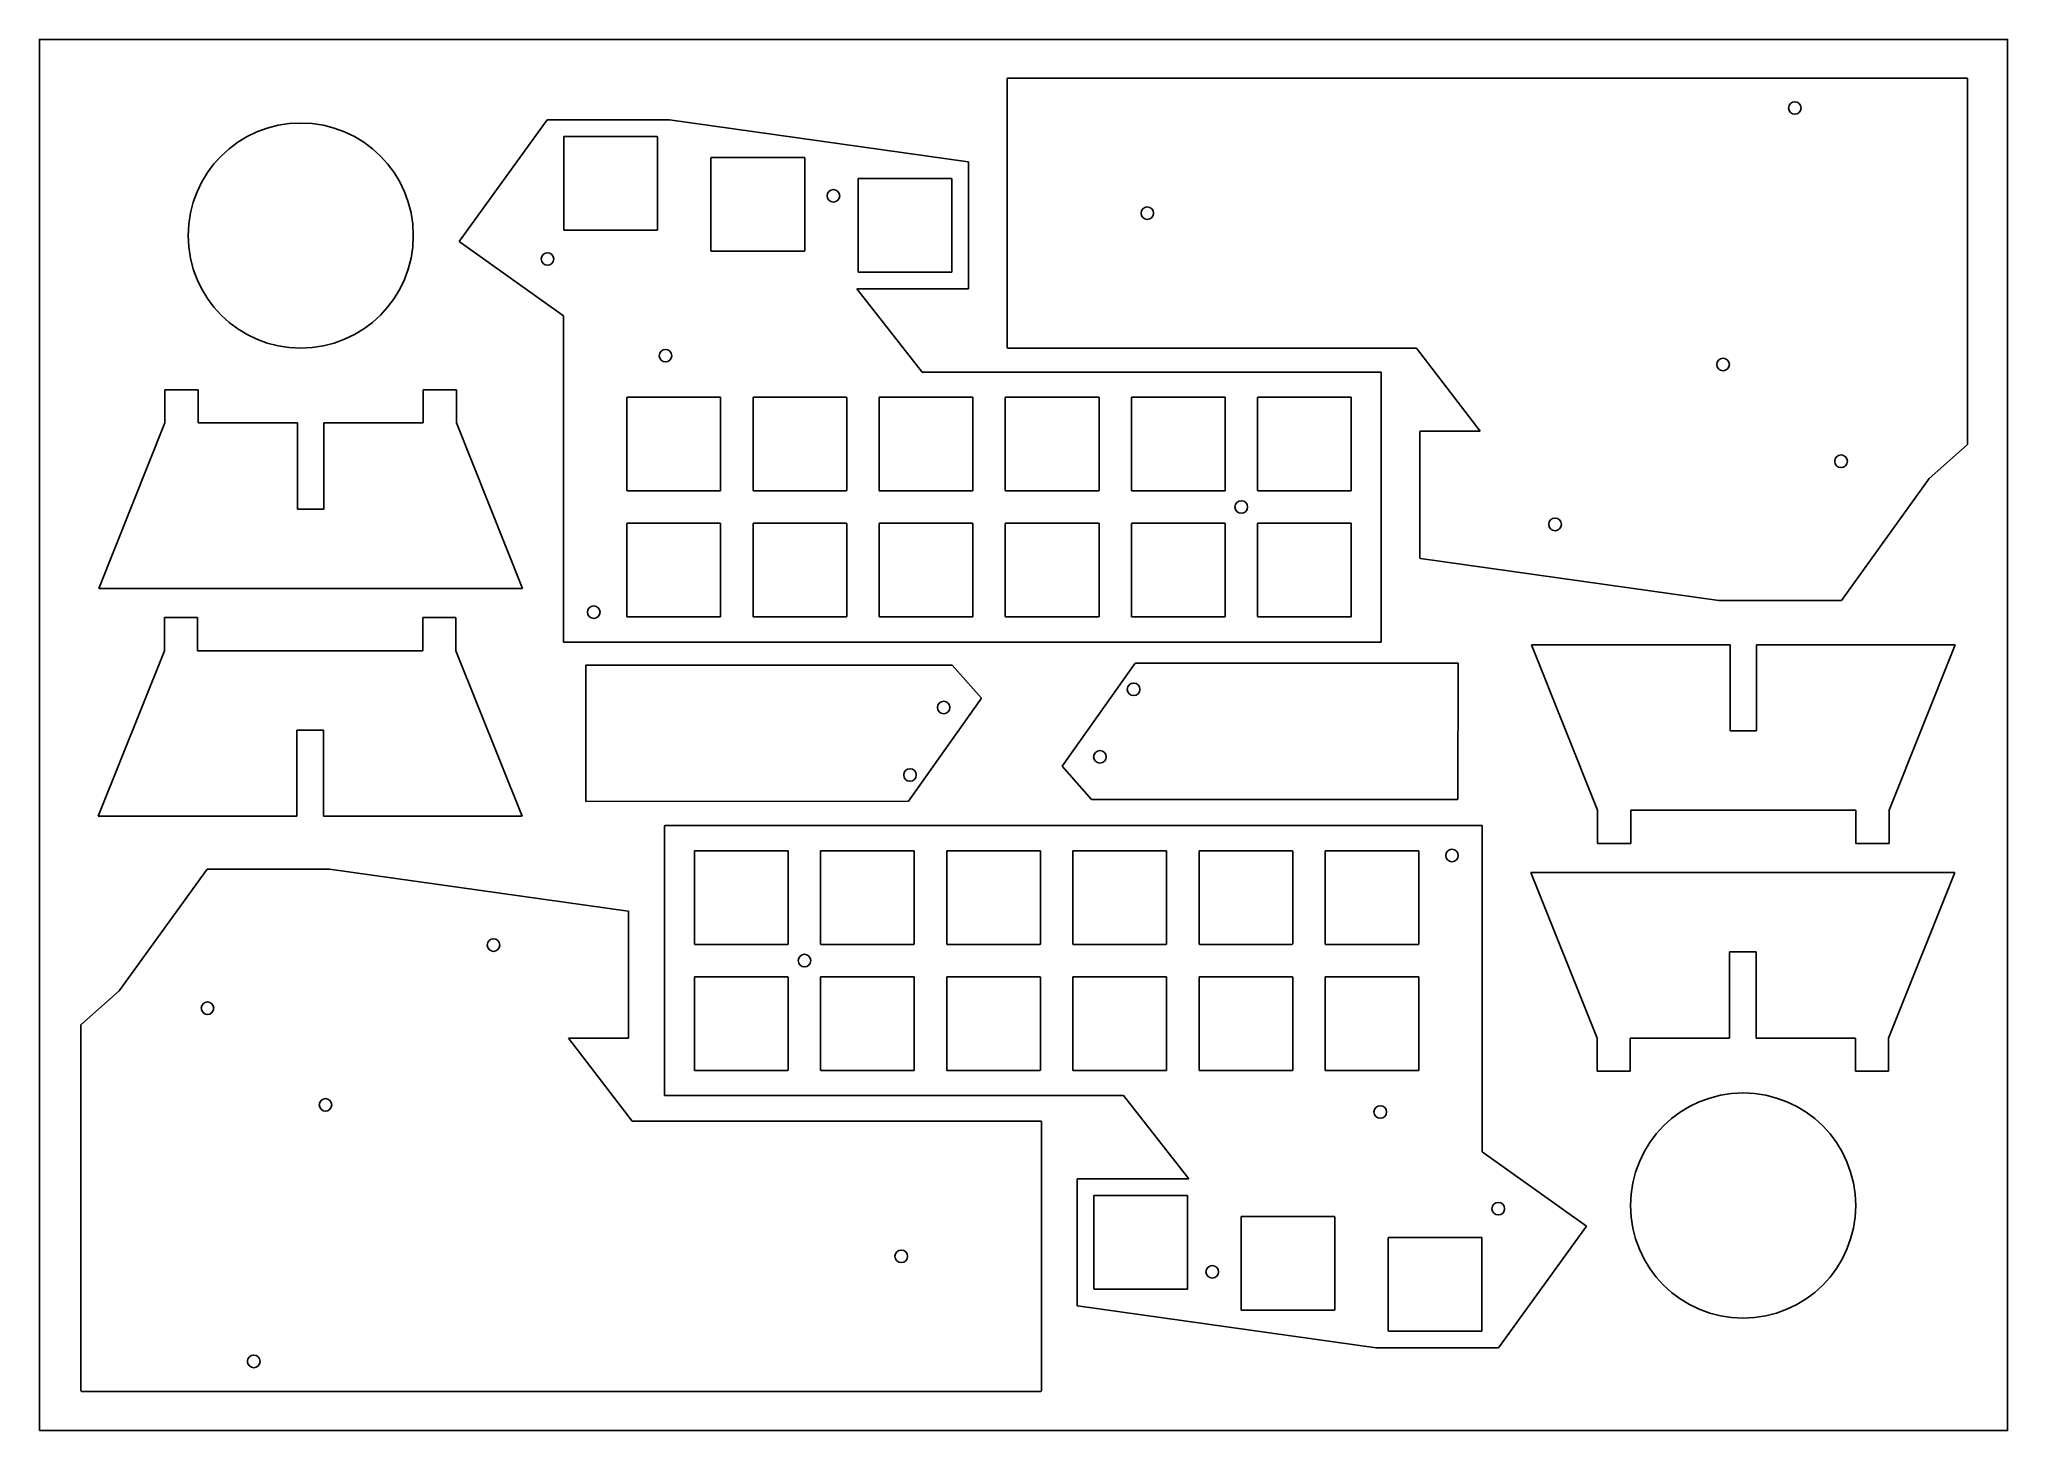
# Model space of a CAD drawing. Header units: millimetres. Extents: x 0 to 297, y 0 to 210.
import ezdxf

# ---------------------------------------------------------------- set-up
doc = ezdxf.new("R2010")
doc.units = ezdxf.units.MM
doc.layers.add('BLACK', color=7, linetype='Continuous')

msp = doc.modelspace()

# ---------------------------------------------------------------- linework, layer by layer
at = {"color": 1}
for p, q in [((76.46, 197.85), (63.18, 179.46)), ((123.24, 172.3), (133.07, 159.75)), ((78.91, 168.24), (78.92, 118.96)), ((217.34, 150.81), (207.72, 163.36)), ((23.74, 157.06), (18.74, 157.06)), ((18.74, 157.06), (18.74, 152.06)), ((23.74, 152.06), (23.74, 157.06)), ((57.74, 152.06), (57.74, 157.06)), ((62.74, 157.06), (57.74, 157.06)), ((62.74, 152.06), (62.74, 157.06)), ((18.74, 152.06), (8.74, 127.06)), ((23.74, 152.06), (38.74, 152.06)), ((38.74, 152.06), (38.74, 139.06)), ((42.74, 152.06), (42.74, 139.06)), ((42.74, 152.06), (57.74, 152.06)), ((72.74, 127.06), (62.74, 152.06)), ((271.89, 125.26), (285.17, 143.65)), ((42.74, 139.06), (38.74, 139.06)), ((8.74, 127.06), (72.74, 127.06)), ((23.67, 122.66), (18.67, 122.66)), ((18.67, 122.66), (18.67, 117.66)), ((23.67, 117.66), (23.67, 122.66)), ((57.67, 117.66), (57.67, 122.66)), ((62.67, 122.66), (57.67, 122.66)), ((62.67, 117.66), (62.67, 122.66)), ((18.67, 117.66), (8.67, 92.66)), ((23.67, 117.66), (57.67, 117.66)), ((72.67, 92.66), (62.67, 117.66)), ((225.09, 118.56), (235.09, 93.56)), ((255.09, 118.56), (225.09, 118.56)), ((255.09, 105.56), (255.09, 118.56)), ((259.09, 118.56), (259.09, 105.56)), ((259.09, 118.56), (289.09, 118.56)), ((279.09, 93.56), (289.09, 118.56)), ((82.27, 94.9), (82.27, 115.44)), ((154.2, 100.2), (165.25, 115.76)), ((165.25, 115.76), (214, 115.8)), ((214, 115.8), (213.99, 95.27)), ((142.06, 110.51), (131.01, 94.95)), ((38.67, 92.66), (38.67, 105.66)), ((38.67, 105.66), (42.67, 105.66)), ((42.67, 105.66), (42.67, 92.66)), ((259.09, 105.56), (255.09, 105.56)), ((38.67, 92.66), (8.67, 92.66)), ((42.67, 92.66), (72.67, 92.66)), ((131.01, 94.95), (82.27, 94.9)), ((235.09, 93.56), (235.09, 88.56)), ((240.09, 93.56), (240.09, 88.56)), ((274.09, 93.56), (240.09, 93.56)), ((274.09, 93.56), (274.09, 88.56)), ((279.09, 88.56), (279.09, 93.56)), ((217.66, 41.97), (217.66, 91.25)), ((235.09, 88.56), (240.09, 88.56)), ((274.09, 88.56), (279.09, 88.56)), ((25.12, 84.68), (11.84, 66.29)), ((289.02, 84.16), (225.02, 84.16)), ((225.02, 84.16), (235.02, 59.16)), ((279.02, 59.16), (289.02, 84.16)), ((255.02, 59.16), (255.02, 72.16)), ((255.02, 72.16), (259.02, 72.16)), ((259.02, 59.16), (259.02, 72.16)), ((79.67, 59.13), (89.29, 46.58)), ((235.02, 59.16), (235.02, 54.16)), ((240.02, 59.16), (240.02, 54.16)), ((255.02, 59.16), (240.02, 59.16)), ((274.02, 59.16), (259.02, 59.16)), ((274.02, 59.16), (274.02, 54.16)), ((279.02, 54.16), (279.02, 59.16)), ((235.02, 54.16), (240.02, 54.16)), ((274.02, 54.16), (279.02, 54.16)), ((173.34, 37.91), (163.51, 50.46)), ((220.12, 12.36), (233.4, 30.75))]:
    msp.add_line(p, q, dxfattribs=at)
msp.add_lwpolyline([(-0.23, -0.14), (-0.23, 210), (297, 210), (297, -0.14)], close=True)
for centre, radius in [((264.86, 199.63), 0.95), ((39.24, 180.36), 17), ((119.68, 186.37), 0.95), ((167.08, 183.75), 0.95), ((76.5, 176.83), 0.95), ((94.32, 162.22), 0.95), ((254.03, 160.89), 0.95), ((271.85, 146.28), 0.95), ((181.27, 139.36), 0.95), ((228.66, 136.74), 0.95), ((83.49, 123.48), 0.95), ((136.33, 109.08), 0.95), ((165.01, 111.82), 0.95), ((159.93, 101.63), 0.95), ((131.25, 98.89), 0.95), ((213.09, 86.73), 0.95), ((68.35, 73.2), 0.95), ((115.31, 70.85), 0.95), ((25.16, 63.66), 0.95), ((257.06, 33.86), 17), ((42.98, 49.06), 0.95), ((202.26, 47.99), 0.95), ((220.08, 33.38), 0.95), ((129.93, 26.19), 0.95), ((176.89, 23.84), 0.95), ((32.15, 10.31), 0.95)]:
    msp.add_circle(centre, radius, dxfattribs=at)
at = {"layer": 'BLACK', "color": 1, "linetype": 'Continuous'}
for p, q in [((145.93, 204.09), (145.94, 204.1)), ((145.93, 204.08), (145.93, 204.09)), ((145.93, 163.42), (145.93, 204.08)), ((145.93, 204.08), (145.93, 204.08)), ((145.94, 204.1), (145.94, 204.11)), ((145.94, 204.11), (145.95, 204.11)), ((145.94, 204.1), (145.94, 204.1)), ((145.95, 204.12), (145.96, 204.13)), ((145.95, 204.11), (145.95, 204.12)), ((145.95, 204.12), (145.95, 204.12)), ((145.96, 204.13), (145.97, 204.14)), ((145.96, 204.13), (145.96, 204.13)), ((145.97, 204.14), (145.98, 204.14)), ((145.98, 204.14), (145.98, 204.14)), ((145.98, 204.14), (145.99, 204.14)), ((145.99, 204.14), (145.99, 204.15)), ((145.99, 204.15), (146, 204.15)), ((146, 204.15), (146, 204.15)), ((146, 204.15), (290.89, 204.15)), ((290.89, 204.15), (290.89, 204.15)), ((290.89, 204.15), (290.9, 204.14)), ((290.89, 204.15), (290.89, 204.15)), ((290.9, 204.14), (290.91, 204.14)), ((290.91, 204.14), (290.91, 204.14)), ((290.91, 204.14), (290.92, 204.14)), ((290.92, 204.14), (290.92, 204.13)), ((290.92, 204.13), (290.93, 204.13)), ((290.93, 204.13), (290.93, 204.12)), ((290.93, 204.12), (290.94, 204.12)), ((290.94, 204.12), (290.94, 204.11)), ((290.94, 204.11), (290.95, 204.11)), ((290.95, 204.11), (290.95, 204.1)), ((290.95, 204.1), (290.95, 204.1)), ((290.95, 204.1), (290.95, 204.09)), ((290.95, 204.09), (290.96, 204.08)), ((290.96, 204.08), (290.96, 204.08)), ((290.96, 204.08), (290.96, 204.08)), ((290.96, 204.08), (290.96, 148.79)), ((76.46, 197.85), (94.93, 197.85)), ((76.51, 197.85), (76.51, 197.85)), ((94.93, 197.85), (94.93, 197.85)), ((94.93, 197.85), (94.94, 197.85)), ((94.94, 197.85), (94.94, 197.85)), ((94.94, 197.85), (94.94, 197.85)), ((94.94, 197.85), (140.02, 191.5)), ((78.97, 195.29), (78.98, 195.3)), ((78.97, 195.28), (78.97, 195.29)), ((78.97, 195.29), (78.97, 195.29)), ((78.97, 195.27), (78.97, 195.28)), ((78.97, 195.26), (78.97, 195.27)), ((78.97, 195.27), (78.97, 195.27)), ((78.97, 181.25), (78.97, 195.26)), ((78.97, 195.26), (78.97, 195.26)), ((78.98, 195.3), (78.99, 195.31)), ((78.98, 195.3), (78.98, 195.3)), ((78.99, 195.31), (79, 195.32)), ((78.99, 195.31), (78.99, 195.31)), ((79, 195.32), (79, 195.32)), ((79, 195.32), (79.01, 195.32)), ((79.01, 195.32), (79.01, 195.33)), ((79.01, 195.33), (79.02, 195.33)), ((79.02, 195.33), (79.03, 195.33)), ((79.03, 195.33), (79.03, 195.33)), ((79.03, 195.33), (79.03, 195.33)), ((79.03, 195.33), (93.05, 195.33)), ((93.05, 195.33), (93.05, 195.33)), ((93.05, 195.33), (93.05, 195.33)), ((93.05, 195.33), (93.06, 195.33)), ((93.06, 195.33), (93.07, 195.33)), ((93.07, 195.33), (93.07, 195.32)), ((93.07, 195.32), (93.08, 195.32)), ((93.08, 195.32), (93.08, 195.32)), ((93.08, 195.32), (93.09, 195.31)), ((93.09, 195.31), (93.09, 195.31)), ((93.09, 195.31), (93.1, 195.3)), ((93.1, 195.3), (93.1, 195.3)), ((93.1, 195.3), (93.11, 195.29)), ((93.11, 195.29), (93.11, 195.29)), ((93.11, 195.29), (93.11, 195.28)), ((93.11, 195.28), (93.11, 195.27)), ((93.11, 195.27), (93.12, 195.27)), ((93.12, 195.27), (93.12, 195.26)), ((93.12, 195.26), (93.12, 195.26)), ((93.12, 195.26), (93.12, 181.25)), ((101.19, 192.1), (101.2, 192.11)), ((101.19, 192.09), (101.19, 192.1)), ((101.19, 192.1), (101.19, 192.1)), ((101.19, 178.07), (101.19, 192.09)), ((101.19, 192.09), (101.19, 192.09)), ((101.19, 192.09), (101.19, 192.09)), ((101.2, 192.12), (101.21, 192.13)), ((101.2, 192.11), (101.2, 192.12)), ((101.2, 192.12), (101.2, 192.12)), ((101.21, 192.13), (101.22, 192.14)), ((101.21, 192.13), (101.21, 192.13)), ((101.22, 192.14), (101.22, 192.14)), ((101.22, 192.14), (101.23, 192.14)), ((101.23, 192.14), (101.23, 192.15)), ((101.23, 192.15), (101.24, 192.15)), ((101.24, 192.15), (101.25, 192.15)), ((101.25, 192.15), (101.25, 192.15)), ((101.25, 192.15), (101.26, 192.15)), ((101.26, 192.15), (101.26, 192.15)), ((101.26, 192.15), (115.27, 192.15)), ((115.27, 192.15), (115.27, 192.15)), ((115.27, 192.15), (115.28, 192.15)), ((115.28, 192.15), (115.28, 192.15)), ((115.28, 192.15), (115.29, 192.15)), ((115.29, 192.15), (115.3, 192.15)), ((115.3, 192.15), (115.3, 192.14)), ((115.3, 192.14), (115.31, 192.14)), ((115.31, 192.14), (115.31, 192.14)), ((115.31, 192.14), (115.32, 192.13)), ((115.32, 192.13), (115.32, 192.13)), ((115.32, 192.13), (115.33, 192.12)), ((115.33, 192.12), (115.33, 192.12)), ((115.33, 192.12), (115.33, 192.11)), ((115.33, 192.11), (115.34, 192.1)), ((115.34, 192.1), (115.34, 192.1)), ((115.34, 192.1), (115.34, 192.09)), ((115.34, 192.09), (115.34, 192.09)), ((115.34, 192.09), (115.34, 192.09)), ((115.34, 192.09), (115.34, 178.07)), ((140.02, 191.5), (140.03, 191.5)), ((140.03, 191.5), (140.04, 191.5)), ((140.04, 191.5), (140.05, 191.5)), ((140.05, 191.5), (140.05, 191.49)), ((140.05, 191.49), (140.05, 191.49)), ((140.05, 191.49), (140.06, 191.49)), ((140.06, 191.49), (140.07, 191.48)), ((140.07, 191.48), (140.07, 191.48)), ((140.07, 191.48), (140.07, 191.48)), ((140.07, 191.48), (140.08, 191.47)), ((140.08, 191.47), (140.09, 191.46)), ((140.09, 191.46), (140.09, 191.46)), ((140.09, 191.46), (140.09, 191.45)), ((140.09, 191.45), (140.09, 191.44)), ((140.09, 191.44), (140.09, 191.43)), ((140.09, 191.43), (140.09, 191.42)), ((140.09, 191.42), (140.09, 172.37)), ((123.42, 188.94), (123.43, 188.95)), ((123.42, 188.93), (123.42, 188.94)), ((123.42, 188.94), (123.42, 188.94)), ((123.42, 188.92), (123.42, 188.93)), ((123.42, 188.91), (123.42, 188.92)), ((123.42, 188.92), (123.42, 188.92)), ((123.42, 174.9), (123.42, 188.91)), ((123.42, 188.91), (123.42, 188.91)), ((123.43, 188.95), (123.44, 188.96)), ((123.43, 188.95), (123.43, 188.95)), ((123.44, 188.96), (123.45, 188.97)), ((123.44, 188.96), (123.44, 188.96)), ((123.45, 188.97), (123.45, 188.97)), ((123.45, 188.97), (123.46, 188.97)), ((123.46, 188.97), (123.46, 188.98)), ((123.46, 188.98), (123.47, 188.98)), ((123.47, 188.98), (123.48, 188.98)), ((123.48, 188.98), (123.48, 188.98)), ((123.48, 188.98), (123.48, 188.98)), ((123.48, 188.98), (137.5, 188.98)), ((137.5, 188.98), (137.5, 188.98)), ((137.5, 188.98), (137.5, 188.98)), ((137.5, 188.98), (137.51, 188.98)), ((137.51, 188.98), (137.52, 188.98)), ((137.52, 188.98), (137.52, 188.97)), ((137.52, 188.97), (137.53, 188.97)), ((137.53, 188.97), (137.53, 188.97)), ((137.53, 188.97), (137.54, 188.96)), ((137.54, 188.96), (137.54, 188.96)), ((137.54, 188.96), (137.55, 188.95)), ((137.55, 188.95), (137.55, 188.95)), ((137.55, 188.95), (137.56, 188.94)), ((137.56, 188.94), (137.56, 188.94)), ((137.56, 188.94), (137.56, 188.93)), ((137.56, 188.93), (137.56, 188.92)), ((137.56, 188.92), (137.57, 188.92)), ((137.57, 188.92), (137.57, 188.91)), ((137.57, 188.91), (137.57, 188.91)), ((137.57, 188.91), (137.57, 174.9)), ((63.18, 179.46), (78.91, 168.24)), ((78.97, 181.24), (78.97, 181.25)), ((78.97, 181.25), (78.97, 181.25)), ((78.97, 181.23), (78.97, 181.24)), ((78.97, 181.22), (78.97, 181.23)), ((78.97, 181.23), (78.97, 181.23)), ((78.98, 181.21), (78.97, 181.22)), ((78.97, 181.22), (78.97, 181.22)), ((78.98, 181.2), (78.98, 181.21)), ((78.99, 181.2), (78.98, 181.2)), ((79, 181.19), (78.99, 181.2)), ((78.99, 181.2), (78.99, 181.2)), ((79.01, 181.19), (79, 181.19)), ((79, 181.19), (79, 181.19)), ((79.01, 181.18), (79.01, 181.19)), ((79.02, 181.18), (79.01, 181.18)), ((79.03, 181.18), (79.02, 181.18)), ((79.03, 181.18), (79.03, 181.18)), ((93.05, 181.18), (79.03, 181.18)), ((79.03, 181.18), (79.03, 181.18)), ((93.06, 181.18), (93.05, 181.18)), ((93.05, 181.18), (93.05, 181.18)), ((93.05, 181.18), (93.05, 181.18)), ((93.07, 181.18), (93.06, 181.18)), ((93.08, 181.19), (93.07, 181.19)), ((93.07, 181.19), (93.07, 181.18)), ((93.09, 181.2), (93.08, 181.19)), ((93.08, 181.19), (93.08, 181.19)), ((93.1, 181.2), (93.09, 181.2)), ((93.09, 181.2), (93.09, 181.2)), ((93.11, 181.22), (93.1, 181.21)), ((93.1, 181.21), (93.1, 181.2)), ((93.12, 181.24), (93.11, 181.23)), ((93.11, 181.23), (93.11, 181.23)), ((93.11, 181.23), (93.11, 181.22)), ((93.11, 181.22), (93.11, 181.22)), ((93.12, 181.25), (93.12, 181.24)), ((101.19, 178.06), (101.19, 178.07)), ((101.19, 178.07), (101.19, 178.07)), ((101.19, 178.07), (101.19, 178.07)), ((101.19, 178.05), (101.19, 178.06)), ((101.2, 178.05), (101.19, 178.05)), ((101.2, 178.04), (101.2, 178.05)), ((101.21, 178.03), (101.2, 178.04)), ((101.2, 178.04), (101.2, 178.04)), ((101.22, 178.02), (101.21, 178.03)), ((101.21, 178.03), (101.21, 178.03)), ((101.23, 178.01), (101.22, 178.02)), ((101.22, 178.02), (101.22, 178.02)), ((101.24, 178.01), (101.23, 178.01)), ((101.23, 178.01), (101.23, 178.01)), ((101.25, 178.01), (101.24, 178.01)), ((101.25, 178), (101.25, 178.01)), ((101.26, 178), (101.25, 178)), ((115.27, 178), (101.26, 178)), ((101.26, 178), (101.26, 178)), ((115.28, 178), (115.27, 178)), ((115.27, 178), (115.27, 178)), ((115.29, 178.01), (115.28, 178.01)), ((115.28, 178.01), (115.28, 178)), ((115.3, 178.01), (115.29, 178.01)), ((115.31, 178.02), (115.3, 178.01)), ((115.3, 178.01), (115.3, 178.01)), ((115.32, 178.03), (115.31, 178.02)), ((115.31, 178.02), (115.31, 178.02)), ((115.33, 178.04), (115.32, 178.03)), ((115.32, 178.03), (115.32, 178.03)), ((115.34, 178.05), (115.33, 178.05)), ((115.33, 178.05), (115.33, 178.04)), ((115.33, 178.04), (115.33, 178.04)), ((115.34, 178.07), (115.34, 178.07)), ((115.34, 178.07), (115.34, 178.06)), ((115.34, 178.06), (115.34, 178.05)), ((123.42, 174.89), (123.42, 174.9)), ((123.42, 174.9), (123.42, 174.9)), ((123.42, 174.88), (123.42, 174.89)), ((123.42, 174.87), (123.42, 174.88)), ((123.42, 174.88), (123.42, 174.88)), ((123.43, 174.86), (123.42, 174.87)), ((123.42, 174.87), (123.42, 174.87)), ((123.43, 174.85), (123.43, 174.86)), ((123.44, 174.85), (123.43, 174.85)), ((123.45, 174.84), (123.44, 174.85)), ((123.44, 174.85), (123.44, 174.85)), ((123.46, 174.84), (123.45, 174.84)), ((123.45, 174.84), (123.45, 174.84)), ((123.46, 174.83), (123.46, 174.84)), ((123.47, 174.83), (123.46, 174.83)), ((123.48, 174.83), (123.47, 174.83)), ((123.48, 174.83), (123.48, 174.83)), ((137.5, 174.83), (123.48, 174.83)), ((123.48, 174.83), (123.48, 174.83)), ((137.51, 174.83), (137.5, 174.83)), ((137.5, 174.83), (137.5, 174.83)), ((137.5, 174.83), (137.5, 174.83)), ((137.52, 174.83), (137.51, 174.83)), ((137.53, 174.84), (137.52, 174.84)), ((137.52, 174.84), (137.52, 174.83)), ((137.54, 174.85), (137.53, 174.84)), ((137.53, 174.84), (137.53, 174.84)), ((137.55, 174.85), (137.54, 174.85)), ((137.54, 174.85), (137.54, 174.85)), ((137.56, 174.87), (137.55, 174.86)), ((137.55, 174.86), (137.55, 174.85)), ((137.57, 174.89), (137.56, 174.88)), ((137.56, 174.88), (137.56, 174.88)), ((137.56, 174.88), (137.56, 174.87)), ((137.56, 174.87), (137.56, 174.87)), ((137.57, 174.9), (137.57, 174.89)), ((140.02, 172.3), (123.24, 172.3)), ((140.03, 172.3), (140.02, 172.3)), ((140.02, 172.3), (140.02, 172.3)), ((140.04, 172.31), (140.03, 172.31)), ((140.03, 172.31), (140.03, 172.3)), ((140.05, 172.31), (140.04, 172.31)), ((140.06, 172.32), (140.05, 172.31)), ((140.05, 172.31), (140.05, 172.31)), ((140.07, 172.33), (140.06, 172.32)), ((140.06, 172.32), (140.06, 172.32)), ((140.08, 172.34), (140.07, 172.33)), ((140.07, 172.33), (140.07, 172.33)), ((140.09, 172.35), (140.08, 172.35)), ((140.08, 172.35), (140.08, 172.34)), ((140.08, 172.34), (140.08, 172.34)), ((140.09, 172.37), (140.09, 172.37)), ((140.09, 172.37), (140.09, 172.36)), ((140.09, 172.36), (140.09, 172.35)), ((145.93, 163.41), (145.93, 163.42)), ((145.93, 163.42), (145.93, 163.42)), ((145.94, 163.41), (145.93, 163.41)), ((145.94, 163.4), (145.94, 163.41)), ((145.94, 163.39), (145.94, 163.4)), ((145.95, 163.39), (145.94, 163.39)), ((145.95, 163.38), (145.95, 163.39)), ((145.96, 163.37), (145.95, 163.38)), ((145.95, 163.38), (145.95, 163.38)), ((145.97, 163.37), (145.96, 163.37)), ((145.96, 163.37), (145.96, 163.37)), ((145.98, 163.36), (145.97, 163.37)), ((145.99, 163.36), (145.98, 163.36)), ((145.98, 163.36), (145.98, 163.36)), ((207.72, 163.36), (145.99, 163.36)), ((146, 163.36), (145.99, 163.36)), ((145.99, 163.36), (145.99, 163.36)), ((148, 163.36), (148, 163.36)), ((133.07, 159.75), (202.35, 159.75)), ((202.35, 159.75), (202.35, 159.75)), ((202.35, 159.75), (202.35, 159.75)), ((202.35, 159.75), (202.36, 159.75)), ((202.36, 159.75), (202.37, 159.75)), ((202.37, 159.75), (202.37, 159.75)), ((202.37, 159.75), (202.38, 159.74)), ((202.38, 159.74), (202.38, 159.74)), ((202.38, 159.74), (202.39, 159.74)), ((202.39, 159.74), (202.39, 159.73)), ((202.39, 159.73), (202.4, 159.73)), ((202.4, 159.73), (202.4, 159.72)), ((202.4, 159.72), (202.41, 159.72)), ((202.41, 159.72), (202.41, 159.71)), ((202.41, 159.71), (202.41, 159.7)), ((202.41, 159.7), (202.41, 159.7)), ((202.41, 159.7), (202.42, 159.69)), ((202.42, 159.69), (202.42, 159.69)), ((202.42, 159.69), (202.42, 159.69)), ((202.42, 159.69), (202.42, 119.03)), ((88.49, 155.91), (88.5, 155.92)), ((88.49, 155.9), (88.49, 155.91)), ((88.49, 155.89), (88.49, 155.9)), ((88.49, 155.9), (88.49, 155.9)), ((88.49, 141.88), (88.49, 155.89)), ((88.49, 155.89), (88.49, 155.89)), ((88.5, 155.92), (88.5, 155.93)), ((88.5, 155.93), (88.51, 155.93)), ((88.5, 155.92), (88.5, 155.92)), ((88.51, 155.93), (88.51, 155.94)), ((88.51, 155.94), (88.52, 155.94)), ((88.52, 155.94), (88.53, 155.95)), ((88.52, 155.94), (88.52, 155.94)), ((88.53, 155.95), (88.53, 155.95)), ((88.53, 155.95), (88.54, 155.95)), ((88.54, 155.95), (88.55, 155.96)), ((88.55, 155.96), (88.55, 155.96)), ((88.55, 155.96), (88.56, 155.96)), ((88.56, 155.96), (88.56, 155.96)), ((88.56, 155.96), (102.57, 155.96)), ((102.57, 155.96), (102.57, 155.96)), ((102.57, 155.96), (102.58, 155.96)), ((102.58, 155.96), (102.58, 155.96)), ((102.58, 155.96), (102.59, 155.95)), ((102.59, 155.95), (102.6, 155.95)), ((102.6, 155.95), (102.6, 155.95)), ((102.6, 155.95), (102.61, 155.94)), ((102.61, 155.94), (102.61, 155.94)), ((102.61, 155.94), (102.62, 155.94)), ((102.62, 155.94), (102.62, 155.93)), ((102.62, 155.93), (102.63, 155.93)), ((102.63, 155.93), (102.63, 155.92)), ((102.63, 155.92), (102.63, 155.92)), ((102.63, 155.92), (102.64, 155.91)), ((102.64, 155.91), (102.64, 155.9)), ((102.64, 155.9), (102.64, 155.9)), ((102.64, 155.9), (102.64, 155.89)), ((102.64, 155.89), (102.64, 155.89)), ((102.64, 155.89), (102.64, 141.88)), ((107.54, 155.91), (107.55, 155.92)), ((107.54, 155.9), (107.54, 155.91)), ((107.54, 155.89), (107.54, 155.9)), ((107.54, 155.9), (107.54, 155.9)), ((107.54, 141.88), (107.54, 155.89)), ((107.54, 155.89), (107.54, 155.89)), ((107.55, 155.92), (107.55, 155.93)), ((107.55, 155.93), (107.56, 155.93)), ((107.55, 155.92), (107.55, 155.92)), ((107.56, 155.93), (107.56, 155.94)), ((107.56, 155.94), (107.57, 155.94)), ((107.57, 155.94), (107.58, 155.95)), ((107.57, 155.94), (107.57, 155.94)), ((107.58, 155.95), (107.58, 155.95)), ((107.58, 155.95), (107.59, 155.95)), ((107.59, 155.95), (107.6, 155.96)), ((107.6, 155.96), (107.6, 155.96)), ((107.6, 155.96), (107.61, 155.96)), ((107.61, 155.96), (107.61, 155.96)), ((107.61, 155.96), (121.62, 155.96)), ((121.62, 155.96), (121.62, 155.96)), ((121.62, 155.96), (121.63, 155.96)), ((121.63, 155.96), (121.63, 155.96)), ((121.63, 155.96), (121.64, 155.95)), ((121.64, 155.95), (121.65, 155.95)), ((121.65, 155.95), (121.65, 155.95)), ((121.65, 155.95), (121.66, 155.94)), ((121.66, 155.94), (121.66, 155.94)), ((121.66, 155.94), (121.67, 155.94)), ((121.67, 155.94), (121.67, 155.93)), ((121.67, 155.93), (121.68, 155.93)), ((121.68, 155.93), (121.68, 155.92)), ((121.68, 155.92), (121.68, 155.92)), ((121.68, 155.92), (121.69, 155.91)), ((121.69, 155.91), (121.69, 155.9)), ((121.69, 155.9), (121.69, 155.9)), ((121.69, 155.9), (121.69, 155.89)), ((121.69, 155.89), (121.69, 155.89)), ((121.69, 155.89), (121.69, 141.88)), ((126.59, 155.91), (126.6, 155.92)), ((126.59, 155.9), (126.59, 155.91)), ((126.59, 155.89), (126.59, 155.9)), ((126.59, 155.9), (126.59, 155.9)), ((126.59, 141.88), (126.59, 155.89)), ((126.59, 155.89), (126.59, 155.89)), ((126.6, 155.92), (126.6, 155.93)), ((126.6, 155.93), (126.61, 155.93)), ((126.6, 155.92), (126.6, 155.92)), ((126.61, 155.93), (126.61, 155.94)), ((126.61, 155.94), (126.62, 155.94)), ((126.62, 155.94), (126.63, 155.95)), ((126.62, 155.94), (126.62, 155.94)), ((126.63, 155.95), (126.63, 155.95)), ((126.63, 155.95), (126.64, 155.95)), ((126.64, 155.95), (126.65, 155.96)), ((126.65, 155.96), (126.65, 155.96)), ((126.65, 155.96), (126.66, 155.96)), ((126.66, 155.96), (126.66, 155.96)), ((126.66, 155.96), (140.67, 155.96)), ((140.67, 155.96), (140.67, 155.96)), ((140.67, 155.96), (140.68, 155.96)), ((140.68, 155.96), (140.68, 155.96)), ((140.68, 155.96), (140.69, 155.95)), ((140.69, 155.95), (140.7, 155.95)), ((140.7, 155.95), (140.7, 155.95)), ((140.7, 155.95), (140.71, 155.94)), ((140.71, 155.94), (140.71, 155.94)), ((140.71, 155.94), (140.72, 155.94)), ((140.72, 155.94), (140.72, 155.93)), ((140.72, 155.93), (140.73, 155.93)), ((140.73, 155.93), (140.73, 155.92)), ((140.73, 155.92), (140.73, 155.92)), ((140.73, 155.92), (140.74, 155.91)), ((140.74, 155.91), (140.74, 155.9)), ((140.74, 155.9), (140.74, 155.9)), ((140.74, 155.9), (140.74, 155.89)), ((140.74, 155.89), (140.74, 155.89)), ((140.74, 155.89), (140.74, 141.88)), ((145.64, 155.91), (145.65, 155.92)), ((145.64, 155.9), (145.64, 155.91)), ((145.64, 155.89), (145.64, 155.9)), ((145.64, 155.9), (145.64, 155.9)), ((145.64, 141.88), (145.64, 155.89)), ((145.64, 155.89), (145.64, 155.89)), ((145.65, 155.92), (145.65, 155.93)), ((145.65, 155.93), (145.66, 155.93)), ((145.65, 155.92), (145.65, 155.92)), ((145.66, 155.93), (145.66, 155.94)), ((145.66, 155.94), (145.67, 155.94)), ((145.67, 155.94), (145.68, 155.95)), ((145.67, 155.94), (145.67, 155.94)), ((145.68, 155.95), (145.68, 155.95)), ((145.68, 155.95), (145.69, 155.95)), ((145.69, 155.95), (145.7, 155.96)), ((145.7, 155.96), (145.7, 155.96)), ((145.7, 155.96), (145.71, 155.96)), ((145.71, 155.96), (145.71, 155.96)), ((145.71, 155.96), (159.72, 155.96)), ((159.72, 155.96), (159.72, 155.96)), ((159.72, 155.96), (159.73, 155.96)), ((159.73, 155.96), (159.73, 155.96)), ((159.73, 155.96), (159.74, 155.95)), ((159.74, 155.95), (159.75, 155.95)), ((159.75, 155.95), (159.75, 155.95)), ((159.75, 155.95), (159.76, 155.94)), ((159.76, 155.94), (159.76, 155.94)), ((159.76, 155.94), (159.77, 155.94)), ((159.77, 155.94), (159.77, 155.93)), ((159.77, 155.93), (159.78, 155.93)), ((159.78, 155.93), (159.78, 155.92)), ((159.78, 155.92), (159.78, 155.92)), ((159.78, 155.92), (159.79, 155.91)), ((159.79, 155.91), (159.79, 155.9)), ((159.79, 155.9), (159.79, 155.9)), ((159.79, 155.9), (159.79, 155.89)), ((159.79, 155.89), (159.79, 155.89)), ((159.79, 155.89), (159.79, 141.88)), ((164.69, 155.91), (164.7, 155.92)), ((164.69, 155.9), (164.69, 155.91)), ((164.69, 155.89), (164.69, 155.9)), ((164.69, 155.9), (164.69, 155.9)), ((164.69, 141.88), (164.69, 155.89)), ((164.69, 155.89), (164.69, 155.89)), ((164.7, 155.92), (164.7, 155.93)), ((164.7, 155.93), (164.71, 155.93)), ((164.7, 155.92), (164.7, 155.92)), ((164.71, 155.93), (164.71, 155.94)), ((164.71, 155.94), (164.72, 155.94)), ((164.72, 155.94), (164.73, 155.95)), ((164.72, 155.94), (164.72, 155.94)), ((164.73, 155.95), (164.73, 155.95)), ((164.73, 155.95), (164.74, 155.95)), ((164.74, 155.95), (164.75, 155.96)), ((164.75, 155.96), (164.75, 155.96)), ((164.75, 155.96), (164.76, 155.96)), ((164.76, 155.96), (164.76, 155.96)), ((164.76, 155.96), (178.77, 155.96)), ((178.77, 155.96), (178.77, 155.96)), ((178.77, 155.96), (178.78, 155.96)), ((178.78, 155.96), (178.79, 155.96)), ((178.79, 155.96), (178.79, 155.95)), ((178.79, 155.95), (178.8, 155.95)), ((178.8, 155.95), (178.8, 155.95)), ((178.8, 155.95), (178.81, 155.94)), ((178.81, 155.94), (178.81, 155.94)), ((178.81, 155.94), (178.82, 155.94)), ((178.82, 155.94), (178.82, 155.93)), ((178.82, 155.93), (178.83, 155.93)), ((178.83, 155.93), (178.83, 155.92)), ((178.83, 155.92), (178.83, 155.92)), ((178.83, 155.92), (178.84, 155.91)), ((178.84, 155.91), (178.84, 155.9)), ((178.84, 155.9), (178.84, 155.9)), ((178.84, 155.9), (178.84, 155.89)), ((178.84, 155.89), (178.84, 155.89)), ((178.84, 155.89), (178.84, 141.88)), ((183.74, 155.91), (183.75, 155.92)), ((183.74, 155.9), (183.74, 155.91)), ((183.74, 155.89), (183.74, 155.9)), ((183.74, 155.9), (183.74, 155.9)), ((183.74, 141.88), (183.74, 155.89)), ((183.74, 155.89), (183.74, 155.89)), ((183.75, 155.92), (183.75, 155.93)), ((183.75, 155.93), (183.76, 155.93)), ((183.75, 155.92), (183.75, 155.92)), ((183.76, 155.93), (183.76, 155.94)), ((183.76, 155.94), (183.77, 155.94)), ((183.77, 155.94), (183.78, 155.95)), ((183.77, 155.94), (183.77, 155.94)), ((183.78, 155.95), (183.78, 155.95)), ((183.78, 155.95), (183.79, 155.95)), ((183.79, 155.95), (183.8, 155.96)), ((183.8, 155.96), (183.8, 155.96)), ((183.8, 155.96), (183.81, 155.96)), ((183.81, 155.96), (183.81, 155.96)), ((183.81, 155.96), (197.82, 155.96)), ((197.82, 155.96), (197.82, 155.96)), ((197.82, 155.96), (197.83, 155.96)), ((197.83, 155.96), (197.84, 155.96)), ((197.84, 155.96), (197.84, 155.95)), ((197.84, 155.95), (197.85, 155.95)), ((197.85, 155.95), (197.85, 155.95)), ((197.85, 155.95), (197.86, 155.94)), ((197.86, 155.94), (197.86, 155.94)), ((197.86, 155.94), (197.87, 155.94)), ((197.87, 155.94), (197.87, 155.93)), ((197.87, 155.93), (197.88, 155.93)), ((197.88, 155.93), (197.88, 155.92)), ((197.88, 155.92), (197.88, 155.92)), ((197.88, 155.92), (197.89, 155.91)), ((197.89, 155.91), (197.89, 155.9)), ((197.89, 155.9), (197.89, 155.9)), ((197.89, 155.9), (197.89, 155.89)), ((197.89, 155.89), (197.89, 155.89)), ((197.89, 155.89), (197.89, 141.88)), ((208.26, 150.76), (208.27, 150.77)), ((208.26, 150.75), (208.26, 150.76)), ((208.26, 150.76), (208.26, 150.76)), ((208.26, 150.74), (208.26, 150.75)), ((208.26, 131.69), (208.26, 150.74)), ((208.26, 150.74), (208.26, 150.74)), ((208.27, 150.77), (208.27, 150.78)), ((208.27, 150.78), (208.28, 150.78)), ((208.27, 150.77), (208.27, 150.77)), ((208.28, 150.78), (208.28, 150.79)), ((208.28, 150.79), (208.29, 150.79)), ((208.29, 150.79), (208.29, 150.8)), ((208.29, 150.8), (208.3, 150.8)), ((208.3, 150.8), (208.31, 150.8)), ((208.31, 150.8), (208.32, 150.81)), ((208.31, 150.8), (208.31, 150.8)), ((208.32, 150.81), (208.32, 150.81)), ((208.32, 150.81), (208.32, 150.81)), ((208.32, 150.81), (217.34, 150.81)), ((290.96, 148.79), (285.17, 143.65)), ((290.96, 148.83), (290.96, 148.82)), ((88.49, 141.87), (88.49, 141.88)), ((88.49, 141.88), (88.49, 141.88)), ((88.49, 141.86), (88.49, 141.87)), ((88.5, 141.85), (88.49, 141.86)), ((88.49, 141.86), (88.49, 141.86)), ((88.5, 141.84), (88.5, 141.85)), ((88.5, 141.85), (88.5, 141.85)), ((88.51, 141.83), (88.5, 141.84)), ((88.52, 141.82), (88.51, 141.83)), ((88.51, 141.83), (88.51, 141.83)), ((88.53, 141.82), (88.52, 141.82)), ((88.52, 141.82), (88.52, 141.82)), ((88.54, 141.81), (88.53, 141.82)), ((88.53, 141.82), (88.53, 141.82)), ((88.55, 141.81), (88.54, 141.81)), ((88.56, 141.81), (88.55, 141.81)), ((88.55, 141.81), (88.55, 141.81)), ((102.57, 141.81), (88.56, 141.81)), ((88.56, 141.81), (88.56, 141.81)), ((102.58, 141.81), (102.57, 141.81)), ((102.57, 141.81), (102.57, 141.81)), ((102.59, 141.81), (102.58, 141.81)), ((102.58, 141.81), (102.58, 141.81)), ((102.6, 141.82), (102.59, 141.81)), ((102.61, 141.82), (102.6, 141.82)), ((102.6, 141.82), (102.6, 141.82)), ((102.62, 141.83), (102.61, 141.82)), ((102.61, 141.82), (102.61, 141.82)), ((102.63, 141.84), (102.62, 141.83)), ((102.62, 141.83), (102.62, 141.83)), ((102.64, 141.86), (102.63, 141.85)), ((102.63, 141.85), (102.63, 141.85)), ((102.63, 141.85), (102.63, 141.84)), ((102.64, 141.88), (102.64, 141.87)), ((102.64, 141.87), (102.64, 141.86)), ((102.64, 141.86), (102.64, 141.86)), ((107.54, 141.87), (107.54, 141.88)), ((107.54, 141.88), (107.54, 141.88)), ((107.54, 141.86), (107.54, 141.87)), ((107.55, 141.85), (107.54, 141.86)), ((107.54, 141.86), (107.54, 141.86)), ((107.55, 141.84), (107.55, 141.85)), ((107.55, 141.85), (107.55, 141.85)), ((107.56, 141.83), (107.55, 141.84)), ((107.57, 141.82), (107.56, 141.83)), ((107.56, 141.83), (107.56, 141.83)), ((107.58, 141.82), (107.57, 141.82)), ((107.57, 141.82), (107.57, 141.82)), ((107.59, 141.81), (107.58, 141.82)), ((107.58, 141.82), (107.58, 141.82)), ((107.6, 141.81), (107.59, 141.81)), ((107.61, 141.81), (107.6, 141.81)), ((107.6, 141.81), (107.6, 141.81)), ((121.62, 141.81), (107.61, 141.81)), ((107.61, 141.81), (107.61, 141.81)), ((121.63, 141.81), (121.62, 141.81)), ((121.62, 141.81), (121.62, 141.81)), ((121.64, 141.81), (121.63, 141.81)), ((121.63, 141.81), (121.63, 141.81)), ((121.65, 141.82), (121.64, 141.81)), ((121.66, 141.82), (121.65, 141.82)), ((121.65, 141.82), (121.65, 141.82)), ((121.67, 141.83), (121.66, 141.82)), ((121.66, 141.82), (121.66, 141.82)), ((121.68, 141.84), (121.67, 141.83)), ((121.67, 141.83), (121.67, 141.83)), ((121.69, 141.86), (121.68, 141.85)), ((121.68, 141.85), (121.68, 141.85)), ((121.68, 141.85), (121.68, 141.84)), ((121.69, 141.88), (121.69, 141.87)), ((121.69, 141.87), (121.69, 141.86)), ((121.69, 141.86), (121.69, 141.86)), ((126.59, 141.87), (126.59, 141.88)), ((126.59, 141.88), (126.59, 141.88)), ((126.59, 141.86), (126.59, 141.87)), ((126.6, 141.85), (126.59, 141.86)), ((126.59, 141.86), (126.59, 141.86)), ((126.6, 141.84), (126.6, 141.85)), ((126.6, 141.85), (126.6, 141.85)), ((126.61, 141.83), (126.6, 141.84)), ((126.62, 141.82), (126.61, 141.83)), ((126.61, 141.83), (126.61, 141.83)), ((126.63, 141.82), (126.62, 141.82)), ((126.62, 141.82), (126.62, 141.82)), ((126.64, 141.81), (126.63, 141.82)), ((126.63, 141.82), (126.63, 141.82)), ((126.65, 141.81), (126.64, 141.81)), ((126.66, 141.81), (126.65, 141.81)), ((126.65, 141.81), (126.65, 141.81)), ((140.67, 141.81), (126.66, 141.81)), ((126.66, 141.81), (126.66, 141.81)), ((140.68, 141.81), (140.67, 141.81)), ((140.67, 141.81), (140.67, 141.81)), ((140.69, 141.81), (140.68, 141.81)), ((140.68, 141.81), (140.68, 141.81)), ((140.7, 141.82), (140.69, 141.81)), ((140.71, 141.82), (140.7, 141.82)), ((140.7, 141.82), (140.7, 141.82)), ((140.72, 141.83), (140.71, 141.82)), ((140.71, 141.82), (140.71, 141.82)), ((140.73, 141.84), (140.72, 141.83)), ((140.72, 141.83), (140.72, 141.83)), ((140.74, 141.86), (140.73, 141.85)), ((140.73, 141.85), (140.73, 141.85)), ((140.73, 141.85), (140.73, 141.84)), ((140.74, 141.88), (140.74, 141.87)), ((140.74, 141.87), (140.74, 141.86)), ((140.74, 141.86), (140.74, 141.86)), ((145.64, 141.87), (145.64, 141.88)), ((145.64, 141.88), (145.64, 141.88)), ((145.64, 141.86), (145.64, 141.87)), ((145.65, 141.85), (145.64, 141.86)), ((145.64, 141.86), (145.64, 141.86)), ((145.65, 141.84), (145.65, 141.85)), ((145.65, 141.85), (145.65, 141.85)), ((145.66, 141.83), (145.65, 141.84)), ((145.67, 141.82), (145.66, 141.83)), ((145.66, 141.83), (145.66, 141.83)), ((145.68, 141.82), (145.67, 141.82)), ((145.67, 141.82), (145.67, 141.82)), ((145.69, 141.81), (145.68, 141.82)), ((145.68, 141.82), (145.68, 141.82)), ((145.7, 141.81), (145.69, 141.81)), ((145.71, 141.81), (145.7, 141.81)), ((145.7, 141.81), (145.7, 141.81)), ((159.72, 141.81), (145.71, 141.81)), ((145.71, 141.81), (145.71, 141.81)), ((159.73, 141.81), (159.72, 141.81)), ((159.72, 141.81), (159.72, 141.81)), ((159.74, 141.81), (159.73, 141.81)), ((159.73, 141.81), (159.73, 141.81)), ((159.75, 141.82), (159.74, 141.81)), ((159.76, 141.82), (159.75, 141.82)), ((159.75, 141.82), (159.75, 141.82)), ((159.77, 141.83), (159.76, 141.82)), ((159.76, 141.82), (159.76, 141.82)), ((159.78, 141.84), (159.77, 141.83)), ((159.77, 141.83), (159.77, 141.83)), ((159.79, 141.86), (159.78, 141.85)), ((159.78, 141.85), (159.78, 141.85)), ((159.78, 141.85), (159.78, 141.84)), ((159.79, 141.88), (159.79, 141.87)), ((159.79, 141.87), (159.79, 141.86)), ((159.79, 141.86), (159.79, 141.86)), ((164.69, 141.87), (164.69, 141.88)), ((164.69, 141.88), (164.69, 141.88)), ((164.69, 141.86), (164.69, 141.87)), ((164.7, 141.85), (164.69, 141.86)), ((164.69, 141.86), (164.69, 141.86)), ((164.7, 141.84), (164.7, 141.85)), ((164.7, 141.85), (164.7, 141.85)), ((164.71, 141.83), (164.7, 141.84)), ((164.72, 141.82), (164.71, 141.83)), ((164.71, 141.83), (164.71, 141.83)), ((164.73, 141.82), (164.72, 141.82)), ((164.72, 141.82), (164.72, 141.82)), ((164.74, 141.81), (164.73, 141.82)), ((164.73, 141.82), (164.73, 141.82)), ((164.75, 141.81), (164.74, 141.81)), ((164.76, 141.81), (164.75, 141.81)), ((164.75, 141.81), (164.75, 141.81)), ((178.77, 141.81), (164.76, 141.81)), ((164.76, 141.81), (164.76, 141.81)), ((178.78, 141.81), (178.77, 141.81)), ((178.77, 141.81), (178.77, 141.81)), ((178.79, 141.81), (178.78, 141.81)), ((178.8, 141.82), (178.79, 141.81)), ((178.79, 141.81), (178.79, 141.81)), ((178.81, 141.82), (178.8, 141.82)), ((178.8, 141.82), (178.8, 141.82)), ((178.82, 141.83), (178.81, 141.82)), ((178.81, 141.82), (178.81, 141.82)), ((178.83, 141.84), (178.82, 141.83)), ((178.82, 141.83), (178.82, 141.83)), ((178.84, 141.86), (178.83, 141.85)), ((178.83, 141.85), (178.83, 141.85)), ((178.83, 141.85), (178.83, 141.84)), ((178.84, 141.88), (178.84, 141.87)), ((178.84, 141.87), (178.84, 141.86)), ((178.84, 141.86), (178.84, 141.86)), ((183.74, 141.87), (183.74, 141.88)), ((183.74, 141.88), (183.74, 141.88)), ((183.74, 141.86), (183.74, 141.87)), ((183.75, 141.85), (183.74, 141.86)), ((183.74, 141.86), (183.74, 141.86)), ((183.75, 141.84), (183.75, 141.85)), ((183.75, 141.85), (183.75, 141.85)), ((183.76, 141.83), (183.75, 141.84)), ((183.77, 141.82), (183.76, 141.83)), ((183.76, 141.83), (183.76, 141.83)), ((183.78, 141.82), (183.77, 141.82)), ((183.77, 141.82), (183.77, 141.82)), ((183.79, 141.81), (183.78, 141.82)), ((183.78, 141.82), (183.78, 141.82)), ((183.8, 141.81), (183.79, 141.81)), ((183.81, 141.81), (183.8, 141.81)), ((183.8, 141.81), (183.8, 141.81)), ((197.82, 141.81), (183.81, 141.81)), ((183.81, 141.81), (183.81, 141.81)), ((197.83, 141.81), (197.82, 141.81)), ((197.82, 141.81), (197.82, 141.81)), ((197.84, 141.81), (197.83, 141.81)), ((197.85, 141.82), (197.84, 141.81)), ((197.84, 141.81), (197.84, 141.81)), ((197.86, 141.82), (197.85, 141.82)), ((197.85, 141.82), (197.85, 141.82)), ((197.87, 141.83), (197.86, 141.82)), ((197.86, 141.82), (197.86, 141.82)), ((197.88, 141.84), (197.87, 141.83)), ((197.87, 141.83), (197.87, 141.83)), ((197.89, 141.86), (197.88, 141.85)), ((197.88, 141.85), (197.88, 141.85)), ((197.88, 141.85), (197.88, 141.84)), ((197.89, 141.88), (197.89, 141.87)), ((197.89, 141.87), (197.89, 141.86)), ((197.89, 141.86), (197.89, 141.86)), ((88.49, 136.86), (88.5, 136.87)), ((88.49, 136.85), (88.49, 136.86)), ((88.49, 136.84), (88.49, 136.85)), ((88.49, 136.85), (88.49, 136.85)), ((88.49, 122.83), (88.49, 136.84)), ((88.49, 136.84), (88.49, 136.84)), ((88.5, 136.87), (88.5, 136.88)), ((88.5, 136.88), (88.51, 136.88)), ((88.5, 136.87), (88.5, 136.87)), ((88.51, 136.88), (88.51, 136.89)), ((88.51, 136.89), (88.52, 136.89)), ((88.52, 136.89), (88.53, 136.9)), ((88.52, 136.89), (88.52, 136.89)), ((88.53, 136.9), (88.53, 136.9)), ((88.53, 136.9), (88.54, 136.9)), ((88.54, 136.9), (88.55, 136.91)), ((88.55, 136.91), (88.55, 136.91)), ((88.55, 136.91), (88.56, 136.91)), ((88.56, 136.91), (88.56, 136.91)), ((88.56, 136.91), (102.57, 136.91)), ((102.57, 136.91), (102.57, 136.91)), ((102.57, 136.91), (102.58, 136.91)), ((102.58, 136.91), (102.58, 136.91)), ((102.58, 136.91), (102.59, 136.9)), ((102.59, 136.9), (102.6, 136.9)), ((102.6, 136.9), (102.6, 136.9)), ((102.6, 136.9), (102.61, 136.89)), ((102.61, 136.89), (102.61, 136.89)), ((102.61, 136.89), (102.62, 136.89)), ((102.62, 136.89), (102.62, 136.88)), ((102.62, 136.88), (102.63, 136.88)), ((102.63, 136.88), (102.63, 136.87)), ((102.63, 136.87), (102.63, 136.87)), ((102.63, 136.87), (102.64, 136.86)), ((102.64, 136.86), (102.64, 136.85)), ((102.64, 136.85), (102.64, 136.85)), ((102.64, 136.85), (102.64, 136.84)), ((102.64, 136.84), (102.64, 136.84)), ((102.64, 136.84), (102.64, 122.83)), ((107.54, 136.86), (107.55, 136.87)), ((107.54, 136.85), (107.54, 136.86)), ((107.54, 136.84), (107.54, 136.85)), ((107.54, 136.85), (107.54, 136.85)), ((107.54, 122.83), (107.54, 136.84)), ((107.54, 136.84), (107.54, 136.84)), ((107.55, 136.87), (107.55, 136.88)), ((107.55, 136.88), (107.56, 136.88)), ((107.55, 136.87), (107.55, 136.87)), ((107.56, 136.88), (107.56, 136.89)), ((107.56, 136.89), (107.57, 136.89)), ((107.57, 136.89), (107.58, 136.9)), ((107.57, 136.89), (107.57, 136.89)), ((107.58, 136.9), (107.58, 136.9)), ((107.58, 136.9), (107.59, 136.9)), ((107.59, 136.9), (107.6, 136.91)), ((107.6, 136.91), (107.6, 136.91)), ((107.6, 136.91), (107.61, 136.91)), ((107.61, 136.91), (107.61, 136.91)), ((107.61, 136.91), (121.62, 136.91)), ((121.62, 136.91), (121.62, 136.91)), ((121.62, 136.91), (121.63, 136.91)), ((121.63, 136.91), (121.63, 136.91)), ((121.63, 136.91), (121.64, 136.9)), ((121.64, 136.9), (121.65, 136.9)), ((121.65, 136.9), (121.65, 136.9)), ((121.65, 136.9), (121.66, 136.89)), ((121.66, 136.89), (121.66, 136.89)), ((121.66, 136.89), (121.67, 136.89)), ((121.67, 136.89), (121.67, 136.88)), ((121.67, 136.88), (121.68, 136.88)), ((121.68, 136.88), (121.68, 136.87)), ((121.68, 136.87), (121.68, 136.87)), ((121.68, 136.87), (121.69, 136.86)), ((121.69, 136.86), (121.69, 136.85)), ((121.69, 136.85), (121.69, 136.85)), ((121.69, 136.85), (121.69, 136.84)), ((121.69, 136.84), (121.69, 136.84)), ((121.69, 136.84), (121.69, 122.83)), ((126.59, 136.86), (126.6, 136.87)), ((126.59, 136.85), (126.59, 136.86)), ((126.59, 136.84), (126.59, 136.85)), ((126.59, 136.85), (126.59, 136.85)), ((126.59, 122.83), (126.59, 136.84)), ((126.59, 136.84), (126.59, 136.84)), ((126.6, 136.87), (126.6, 136.88)), ((126.6, 136.88), (126.61, 136.88)), ((126.6, 136.87), (126.6, 136.87)), ((126.61, 136.88), (126.61, 136.89)), ((126.61, 136.89), (126.62, 136.89)), ((126.62, 136.89), (126.63, 136.9)), ((126.62, 136.89), (126.62, 136.89)), ((126.63, 136.9), (126.63, 136.9)), ((126.63, 136.9), (126.64, 136.9)), ((126.64, 136.9), (126.65, 136.91)), ((126.65, 136.91), (126.65, 136.91)), ((126.65, 136.91), (126.66, 136.91)), ((126.66, 136.91), (126.66, 136.91)), ((126.66, 136.91), (140.67, 136.91)), ((140.67, 136.91), (140.67, 136.91)), ((140.67, 136.91), (140.68, 136.91)), ((140.68, 136.91), (140.68, 136.91)), ((140.68, 136.91), (140.69, 136.9)), ((140.69, 136.9), (140.7, 136.9)), ((140.7, 136.9), (140.7, 136.9)), ((140.7, 136.9), (140.71, 136.89)), ((140.71, 136.89), (140.71, 136.89)), ((140.71, 136.89), (140.72, 136.89)), ((140.72, 136.89), (140.72, 136.88)), ((140.72, 136.88), (140.73, 136.88)), ((140.73, 136.88), (140.73, 136.87)), ((140.73, 136.87), (140.73, 136.87)), ((140.73, 136.87), (140.74, 136.86)), ((140.74, 136.86), (140.74, 136.85)), ((140.74, 136.85), (140.74, 136.85)), ((140.74, 136.85), (140.74, 136.84)), ((140.74, 136.84), (140.74, 136.84)), ((140.74, 136.84), (140.74, 122.83)), ((145.64, 136.86), (145.65, 136.87)), ((145.64, 136.85), (145.64, 136.86)), ((145.64, 136.84), (145.64, 136.85)), ((145.64, 136.85), (145.64, 136.85)), ((145.64, 122.83), (145.64, 136.84)), ((145.64, 136.84), (145.64, 136.84)), ((145.65, 136.87), (145.65, 136.88)), ((145.65, 136.88), (145.66, 136.88)), ((145.65, 136.87), (145.65, 136.87)), ((145.66, 136.88), (145.66, 136.89)), ((145.66, 136.89), (145.67, 136.89)), ((145.67, 136.89), (145.68, 136.9)), ((145.67, 136.89), (145.67, 136.89)), ((145.68, 136.9), (145.68, 136.9)), ((145.68, 136.9), (145.69, 136.9)), ((145.69, 136.9), (145.7, 136.91)), ((145.7, 136.91), (145.7, 136.91)), ((145.7, 136.91), (145.71, 136.91)), ((145.71, 136.91), (145.71, 136.91)), ((145.71, 136.91), (159.72, 136.91)), ((159.72, 136.91), (159.72, 136.91)), ((159.72, 136.91), (159.73, 136.91)), ((159.73, 136.91), (159.73, 136.91)), ((159.73, 136.91), (159.74, 136.9)), ((159.74, 136.9), (159.75, 136.9)), ((159.75, 136.9), (159.75, 136.9)), ((159.75, 136.9), (159.76, 136.89)), ((159.76, 136.89), (159.76, 136.89)), ((159.76, 136.89), (159.77, 136.89)), ((159.77, 136.89), (159.77, 136.88)), ((159.77, 136.88), (159.78, 136.88)), ((159.78, 136.88), (159.78, 136.87)), ((159.78, 136.87), (159.78, 136.87)), ((159.78, 136.87), (159.79, 136.86)), ((159.79, 136.86), (159.79, 136.85)), ((159.79, 136.85), (159.79, 136.85)), ((159.79, 136.85), (159.79, 136.84)), ((159.79, 136.84), (159.79, 136.84)), ((159.79, 136.84), (159.79, 122.83)), ((164.69, 136.86), (164.7, 136.87)), ((164.69, 136.85), (164.69, 136.86)), ((164.69, 136.84), (164.69, 136.85)), ((164.69, 136.85), (164.69, 136.85)), ((164.69, 122.83), (164.69, 136.84)), ((164.69, 136.84), (164.69, 136.84)), ((164.7, 136.87), (164.7, 136.88)), ((164.7, 136.88), (164.71, 136.88)), ((164.7, 136.87), (164.7, 136.87)), ((164.71, 136.88), (164.71, 136.89)), ((164.71, 136.89), (164.72, 136.89)), ((164.72, 136.89), (164.73, 136.9)), ((164.72, 136.89), (164.72, 136.89)), ((164.73, 136.9), (164.73, 136.9)), ((164.73, 136.9), (164.74, 136.9)), ((164.74, 136.9), (164.75, 136.91)), ((164.75, 136.91), (164.75, 136.91)), ((164.75, 136.91), (164.76, 136.91)), ((164.76, 136.91), (164.76, 136.91)), ((164.76, 136.91), (178.77, 136.91)), ((178.77, 136.91), (178.77, 136.91)), ((178.77, 136.91), (178.78, 136.91)), ((178.78, 136.91), (178.79, 136.91)), ((178.79, 136.91), (178.79, 136.9)), ((178.79, 136.9), (178.8, 136.9)), ((178.8, 136.9), (178.8, 136.9)), ((178.8, 136.9), (178.81, 136.89)), ((178.81, 136.89), (178.81, 136.89)), ((178.81, 136.89), (178.82, 136.89)), ((178.82, 136.89), (178.82, 136.88)), ((178.82, 136.88), (178.83, 136.88)), ((178.83, 136.88), (178.83, 136.87)), ((178.83, 136.87), (178.83, 136.87)), ((178.83, 136.87), (178.84, 136.86)), ((178.84, 136.86), (178.84, 136.85)), ((178.84, 136.85), (178.84, 136.85)), ((178.84, 136.85), (178.84, 136.84)), ((178.84, 136.84), (178.84, 136.84)), ((178.84, 136.84), (178.84, 122.83)), ((183.74, 136.86), (183.75, 136.87)), ((183.74, 136.85), (183.74, 136.86)), ((183.74, 136.84), (183.74, 136.85)), ((183.74, 136.85), (183.74, 136.85)), ((183.74, 122.83), (183.74, 136.84)), ((183.74, 136.84), (183.74, 136.84)), ((183.75, 136.87), (183.75, 136.88)), ((183.75, 136.88), (183.76, 136.88)), ((183.75, 136.87), (183.75, 136.87)), ((183.76, 136.88), (183.76, 136.89)), ((183.76, 136.89), (183.77, 136.89)), ((183.77, 136.89), (183.78, 136.9)), ((183.77, 136.89), (183.77, 136.89)), ((183.78, 136.9), (183.78, 136.9)), ((183.78, 136.9), (183.79, 136.9)), ((183.79, 136.9), (183.8, 136.91)), ((183.8, 136.91), (183.8, 136.91)), ((183.8, 136.91), (183.81, 136.91)), ((183.81, 136.91), (183.81, 136.91)), ((183.81, 136.91), (197.82, 136.91)), ((197.82, 136.91), (197.82, 136.91)), ((197.82, 136.91), (197.83, 136.91)), ((197.83, 136.91), (197.84, 136.91)), ((197.84, 136.91), (197.84, 136.9)), ((197.84, 136.9), (197.85, 136.9)), ((197.85, 136.9), (197.85, 136.9)), ((197.85, 136.9), (197.86, 136.89)), ((197.86, 136.89), (197.86, 136.89)), ((197.86, 136.89), (197.87, 136.89)), ((197.87, 136.89), (197.87, 136.88)), ((197.87, 136.88), (197.88, 136.88)), ((197.88, 136.88), (197.88, 136.87)), ((197.88, 136.87), (197.88, 136.87)), ((197.88, 136.87), (197.89, 136.86)), ((197.89, 136.86), (197.89, 136.85)), ((197.89, 136.85), (197.89, 136.85)), ((197.89, 136.85), (197.89, 136.84)), ((197.89, 136.84), (197.89, 136.84)), ((197.89, 136.84), (197.89, 122.83)), ((208.26, 131.68), (208.26, 131.69)), ((208.26, 131.67), (208.26, 131.68)), ((208.26, 131.66), (208.26, 131.67)), ((208.26, 131.65), (208.26, 131.66)), ((208.27, 131.64), (208.26, 131.65)), ((208.26, 131.65), (208.26, 131.65)), ((208.27, 131.63), (208.27, 131.64)), ((208.28, 131.62), (208.27, 131.63)), ((208.27, 131.63), (208.27, 131.63)), ((208.27, 131.63), (208.27, 131.63)), ((208.29, 131.62), (208.28, 131.62)), ((208.3, 131.61), (208.29, 131.62)), ((208.29, 131.62), (208.29, 131.62)), ((208.31, 131.61), (208.3, 131.61)), ((208.32, 131.61), (208.31, 131.61)), ((208.33, 131.61), (208.32, 131.61)), ((253.4, 125.26), (208.33, 131.61)), ((253.41, 125.26), (253.4, 125.26)), ((253.42, 125.26), (253.41, 125.26)), ((253.41, 125.26), (253.41, 125.26)), ((253.41, 125.26), (253.41, 125.26)), ((271.89, 125.26), (253.42, 125.26)), ((271.84, 125.26), (271.84, 125.26)), ((88.49, 122.82), (88.49, 122.83)), ((88.49, 122.83), (88.49, 122.83)), ((88.49, 122.81), (88.49, 122.82)), ((88.5, 122.8), (88.49, 122.81)), ((88.49, 122.81), (88.49, 122.81)), ((88.5, 122.79), (88.5, 122.8)), ((88.5, 122.8), (88.5, 122.8)), ((88.51, 122.78), (88.5, 122.79)), ((88.52, 122.77), (88.51, 122.78)), ((88.51, 122.78), (88.51, 122.78)), ((88.53, 122.77), (88.52, 122.77)), ((88.52, 122.77), (88.52, 122.77)), ((88.54, 122.76), (88.53, 122.77)), ((88.53, 122.77), (88.53, 122.77)), ((88.55, 122.76), (88.54, 122.76)), ((88.56, 122.76), (88.55, 122.76)), ((88.55, 122.76), (88.55, 122.76)), ((102.57, 122.76), (88.56, 122.76)), ((88.56, 122.76), (88.56, 122.76)), ((102.58, 122.76), (102.57, 122.76)), ((102.57, 122.76), (102.57, 122.76)), ((102.59, 122.76), (102.58, 122.76)), ((102.58, 122.76), (102.58, 122.76)), ((102.6, 122.77), (102.59, 122.76)), ((102.61, 122.77), (102.6, 122.77)), ((102.6, 122.77), (102.6, 122.77)), ((102.62, 122.78), (102.61, 122.77)), ((102.61, 122.77), (102.61, 122.77)), ((102.63, 122.79), (102.62, 122.78)), ((102.62, 122.78), (102.62, 122.78)), ((102.64, 122.81), (102.63, 122.8)), ((102.63, 122.8), (102.63, 122.8)), ((102.63, 122.8), (102.63, 122.79)), ((102.64, 122.83), (102.64, 122.82)), ((102.64, 122.82), (102.64, 122.81)), ((102.64, 122.81), (102.64, 122.81)), ((107.54, 122.82), (107.54, 122.83)), ((107.54, 122.83), (107.54, 122.83)), ((107.54, 122.81), (107.54, 122.82)), ((107.55, 122.8), (107.54, 122.81)), ((107.54, 122.81), (107.54, 122.81)), ((107.55, 122.79), (107.55, 122.8)), ((107.55, 122.8), (107.55, 122.8)), ((107.56, 122.78), (107.55, 122.79)), ((107.57, 122.77), (107.56, 122.78)), ((107.56, 122.78), (107.56, 122.78)), ((107.58, 122.77), (107.57, 122.77)), ((107.57, 122.77), (107.57, 122.77)), ((107.59, 122.76), (107.58, 122.77)), ((107.58, 122.77), (107.58, 122.77)), ((107.6, 122.76), (107.59, 122.76)), ((107.61, 122.76), (107.6, 122.76)), ((107.6, 122.76), (107.6, 122.76)), ((121.62, 122.76), (107.61, 122.76)), ((107.61, 122.76), (107.61, 122.76)), ((121.63, 122.76), (121.62, 122.76)), ((121.62, 122.76), (121.62, 122.76)), ((121.64, 122.76), (121.63, 122.76)), ((121.63, 122.76), (121.63, 122.76)), ((121.65, 122.77), (121.64, 122.76)), ((121.66, 122.77), (121.65, 122.77)), ((121.65, 122.77), (121.65, 122.77)), ((121.67, 122.78), (121.66, 122.77)), ((121.66, 122.77), (121.66, 122.77)), ((121.68, 122.79), (121.67, 122.78)), ((121.67, 122.78), (121.67, 122.78)), ((121.69, 122.81), (121.68, 122.8)), ((121.68, 122.8), (121.68, 122.8)), ((121.68, 122.8), (121.68, 122.79)), ((121.69, 122.83), (121.69, 122.82)), ((121.69, 122.82), (121.69, 122.81)), ((121.69, 122.81), (121.69, 122.81)), ((126.59, 122.82), (126.59, 122.83)), ((126.59, 122.83), (126.59, 122.83)), ((126.59, 122.81), (126.59, 122.82)), ((126.6, 122.8), (126.59, 122.81)), ((126.59, 122.81), (126.59, 122.81)), ((126.6, 122.79), (126.6, 122.8)), ((126.6, 122.8), (126.6, 122.8)), ((126.61, 122.78), (126.6, 122.79)), ((126.62, 122.77), (126.61, 122.78)), ((126.61, 122.78), (126.61, 122.78)), ((126.63, 122.77), (126.62, 122.77)), ((126.62, 122.77), (126.62, 122.77)), ((126.64, 122.76), (126.63, 122.77)), ((126.63, 122.77), (126.63, 122.77)), ((126.65, 122.76), (126.64, 122.76)), ((126.66, 122.76), (126.65, 122.76)), ((126.65, 122.76), (126.65, 122.76)), ((140.67, 122.76), (126.66, 122.76)), ((126.66, 122.76), (126.66, 122.76)), ((140.68, 122.76), (140.67, 122.76)), ((140.67, 122.76), (140.67, 122.76)), ((140.69, 122.76), (140.68, 122.76)), ((140.68, 122.76), (140.68, 122.76)), ((140.7, 122.77), (140.69, 122.76)), ((140.71, 122.77), (140.7, 122.77)), ((140.7, 122.77), (140.7, 122.77)), ((140.72, 122.78), (140.71, 122.77)), ((140.71, 122.77), (140.71, 122.77)), ((140.73, 122.79), (140.72, 122.78)), ((140.72, 122.78), (140.72, 122.78)), ((140.74, 122.81), (140.73, 122.8)), ((140.73, 122.8), (140.73, 122.8)), ((140.73, 122.8), (140.73, 122.79)), ((140.74, 122.83), (140.74, 122.82)), ((140.74, 122.82), (140.74, 122.81)), ((140.74, 122.81), (140.74, 122.81)), ((145.64, 122.82), (145.64, 122.83)), ((145.64, 122.83), (145.64, 122.83)), ((145.64, 122.81), (145.64, 122.82)), ((145.65, 122.8), (145.64, 122.81)), ((145.64, 122.81), (145.64, 122.81)), ((145.65, 122.79), (145.65, 122.8)), ((145.65, 122.8), (145.65, 122.8)), ((145.66, 122.78), (145.65, 122.79)), ((145.67, 122.77), (145.66, 122.78)), ((145.66, 122.78), (145.66, 122.78)), ((145.68, 122.77), (145.67, 122.77)), ((145.67, 122.77), (145.67, 122.77)), ((145.69, 122.76), (145.68, 122.77)), ((145.68, 122.77), (145.68, 122.77)), ((145.7, 122.76), (145.69, 122.76)), ((145.71, 122.76), (145.7, 122.76)), ((145.7, 122.76), (145.7, 122.76)), ((159.72, 122.76), (145.71, 122.76)), ((145.71, 122.76), (145.71, 122.76)), ((159.73, 122.76), (159.72, 122.76)), ((159.72, 122.76), (159.72, 122.76)), ((159.74, 122.76), (159.73, 122.76)), ((159.73, 122.76), (159.73, 122.76)), ((159.75, 122.77), (159.74, 122.76)), ((159.76, 122.77), (159.75, 122.77)), ((159.75, 122.77), (159.75, 122.77)), ((159.77, 122.78), (159.76, 122.77)), ((159.76, 122.77), (159.76, 122.77)), ((159.78, 122.79), (159.77, 122.78)), ((159.77, 122.78), (159.77, 122.78)), ((159.79, 122.81), (159.78, 122.8)), ((159.78, 122.8), (159.78, 122.8)), ((159.78, 122.8), (159.78, 122.79)), ((159.79, 122.83), (159.79, 122.82)), ((159.79, 122.82), (159.79, 122.81)), ((159.79, 122.81), (159.79, 122.81)), ((164.69, 122.82), (164.69, 122.83)), ((164.69, 122.83), (164.69, 122.83)), ((164.69, 122.81), (164.69, 122.82)), ((164.7, 122.8), (164.69, 122.81)), ((164.69, 122.81), (164.69, 122.81)), ((164.7, 122.79), (164.7, 122.8)), ((164.7, 122.8), (164.7, 122.8)), ((164.71, 122.78), (164.7, 122.79)), ((164.72, 122.77), (164.71, 122.78)), ((164.71, 122.78), (164.71, 122.78)), ((164.73, 122.77), (164.72, 122.77)), ((164.72, 122.77), (164.72, 122.77)), ((164.74, 122.76), (164.73, 122.77)), ((164.73, 122.77), (164.73, 122.77)), ((164.75, 122.76), (164.74, 122.76)), ((164.76, 122.76), (164.75, 122.76)), ((164.75, 122.76), (164.75, 122.76)), ((178.77, 122.76), (164.76, 122.76)), ((164.76, 122.76), (164.76, 122.76)), ((178.78, 122.76), (178.77, 122.76)), ((178.77, 122.76), (178.77, 122.76)), ((178.79, 122.76), (178.78, 122.76)), ((178.8, 122.77), (178.79, 122.76)), ((178.79, 122.76), (178.79, 122.76)), ((178.81, 122.77), (178.8, 122.77)), ((178.8, 122.77), (178.8, 122.77)), ((178.82, 122.78), (178.81, 122.77)), ((178.81, 122.77), (178.81, 122.77)), ((178.83, 122.79), (178.82, 122.78)), ((178.82, 122.78), (178.82, 122.78)), ((178.84, 122.81), (178.83, 122.8)), ((178.83, 122.8), (178.83, 122.8)), ((178.83, 122.8), (178.83, 122.79)), ((178.84, 122.83), (178.84, 122.82)), ((178.84, 122.82), (178.84, 122.81)), ((178.84, 122.81), (178.84, 122.81)), ((183.74, 122.82), (183.74, 122.83)), ((183.74, 122.83), (183.74, 122.83)), ((183.74, 122.81), (183.74, 122.82)), ((183.75, 122.8), (183.74, 122.81)), ((183.74, 122.81), (183.74, 122.81)), ((183.75, 122.79), (183.75, 122.8)), ((183.75, 122.8), (183.75, 122.8)), ((183.76, 122.78), (183.75, 122.79)), ((183.77, 122.77), (183.76, 122.78)), ((183.76, 122.78), (183.76, 122.78)), ((183.78, 122.77), (183.77, 122.77)), ((183.77, 122.77), (183.77, 122.77)), ((183.79, 122.76), (183.78, 122.77)), ((183.78, 122.77), (183.78, 122.77)), ((183.8, 122.76), (183.79, 122.76)), ((183.81, 122.76), (183.8, 122.76)), ((183.8, 122.76), (183.8, 122.76)), ((197.82, 122.76), (183.81, 122.76)), ((183.81, 122.76), (183.81, 122.76)), ((197.83, 122.76), (197.82, 122.76)), ((197.82, 122.76), (197.82, 122.76)), ((197.84, 122.76), (197.83, 122.76)), ((197.85, 122.77), (197.84, 122.76)), ((197.84, 122.76), (197.84, 122.76)), ((197.86, 122.77), (197.85, 122.77)), ((197.85, 122.77), (197.85, 122.77)), ((197.87, 122.78), (197.86, 122.77)), ((197.86, 122.77), (197.86, 122.77)), ((197.88, 122.79), (197.87, 122.78)), ((197.87, 122.78), (197.87, 122.78)), ((197.89, 122.81), (197.88, 122.8)), ((197.88, 122.8), (197.88, 122.8)), ((197.88, 122.8), (197.88, 122.79)), ((197.89, 122.83), (197.89, 122.82)), ((197.89, 122.82), (197.89, 122.81)), ((197.89, 122.81), (197.89, 122.81)), ((202.35, 118.96), (78.92, 118.96)), ((202.36, 118.97), (202.35, 118.96)), ((202.35, 118.96), (202.35, 118.96)), ((202.35, 118.96), (202.35, 118.96)), ((202.37, 118.97), (202.36, 118.97)), ((202.38, 118.97), (202.37, 118.97)), ((202.37, 118.97), (202.37, 118.97)), ((202.39, 118.98), (202.38, 118.98)), ((202.38, 118.98), (202.38, 118.97)), ((202.4, 118.99), (202.39, 118.99)), ((202.39, 118.99), (202.39, 118.98)), ((202.41, 119), (202.4, 119)), ((202.4, 119), (202.4, 118.99)), ((202.42, 119.03), (202.41, 119.02)), ((202.41, 119.02), (202.41, 119.01)), ((202.41, 119.01), (202.41, 119.01)), ((202.41, 119.01), (202.41, 119)), ((202.42, 119.03), (202.42, 119.03)), ((82.27, 115.44), (82.27, 115.45)), ((82.27, 115.45), (82.28, 115.45)), ((82.27, 115.43), (82.27, 115.44)), ((82.27, 115.44), (82.27, 115.44)), ((82.27, 115.43), (82.27, 115.43)), ((82.28, 115.46), (82.28, 115.47)), ((82.28, 115.47), (82.29, 115.47)), ((82.28, 115.45), (82.28, 115.46)), ((82.29, 115.47), (82.29, 115.48)), ((82.29, 115.48), (82.3, 115.48)), ((82.3, 115.48), (82.31, 115.49)), ((82.3, 115.48), (82.3, 115.48)), ((82.31, 115.49), (82.31, 115.49)), ((82.31, 115.49), (82.32, 115.49)), ((82.32, 115.49), (82.32, 115.5)), ((82.32, 115.5), (82.33, 115.5)), ((82.33, 115.5), (82.34, 115.5)), ((82.34, 115.5), (82.34, 115.5)), ((82.34, 115.5), (137.62, 115.5)), ((137.59, 115.5), (137.6, 115.5)), ((137.62, 115.5), (142.06, 110.51)), ((158.64, 95.21), (154.2, 100.2)), ((213.92, 95.21), (158.64, 95.21)), ((158.67, 95.21), (158.66, 95.21)), ((213.93, 95.21), (213.92, 95.21)), ((213.92, 95.21), (213.92, 95.21)), ((213.94, 95.21), (213.93, 95.21)), ((213.95, 95.22), (213.94, 95.21)), ((213.94, 95.21), (213.94, 95.21)), ((213.96, 95.22), (213.95, 95.22)), ((213.97, 95.23), (213.96, 95.22)), ((213.96, 95.22), (213.96, 95.22)), ((213.98, 95.24), (213.97, 95.23)), ((213.97, 95.23), (213.97, 95.23)), ((213.99, 95.25), (213.98, 95.25)), ((213.98, 95.25), (213.98, 95.24)), ((213.98, 95.24), (213.98, 95.24)), ((213.99, 95.28), (213.99, 95.27)), ((213.99, 95.28), (213.99, 95.28)), ((213.99, 95.27), (213.99, 95.27)), ((213.99, 95.27), (213.99, 95.26)), ((213.99, 95.26), (213.99, 95.25)), ((94.16, 91.19), (94.16, 91.2)), ((94.16, 91.2), (94.17, 91.2)), ((94.16, 91.18), (94.16, 91.19)), ((94.16, 91.19), (94.16, 91.19)), ((94.16, 50.52), (94.16, 91.18)), ((94.17, 91.21), (94.17, 91.22)), ((94.17, 91.22), (94.18, 91.22)), ((94.17, 91.2), (94.17, 91.21)), ((94.18, 91.22), (94.18, 91.23)), ((94.18, 91.23), (94.19, 91.23)), ((94.19, 91.23), (94.2, 91.24)), ((94.19, 91.23), (94.19, 91.23)), ((94.2, 91.24), (94.2, 91.24)), ((94.2, 91.24), (94.21, 91.24)), ((94.21, 91.24), (94.22, 91.24)), ((94.22, 91.24), (94.22, 91.25)), ((94.22, 91.25), (94.23, 91.25)), ((94.23, 91.25), (94.23, 91.25)), ((94.23, 91.25), (217.66, 91.25)), ((98.69, 87.41), (98.69, 87.42)), ((98.69, 87.42), (98.7, 87.42)), ((98.69, 87.4), (98.69, 87.41)), ((98.69, 87.39), (98.69, 87.4)), ((98.69, 87.4), (98.69, 87.4)), ((98.69, 87.38), (98.69, 87.39)), ((98.69, 73.37), (98.69, 87.38)), ((98.7, 87.42), (98.7, 87.43)), ((98.7, 87.43), (98.71, 87.43)), ((98.71, 87.43), (98.71, 87.44)), ((98.71, 87.44), (98.72, 87.44)), ((98.72, 87.44), (98.73, 87.45)), ((98.72, 87.44), (98.72, 87.44)), ((98.73, 87.45), (98.73, 87.45)), ((98.73, 87.45), (98.74, 87.45)), ((98.74, 87.45), (98.75, 87.45)), ((98.75, 87.45), (98.75, 87.45)), ((98.75, 87.45), (98.75, 87.45)), ((98.75, 87.45), (112.77, 87.45)), ((112.77, 87.45), (112.77, 87.45)), ((112.77, 87.45), (112.78, 87.45)), ((112.77, 87.45), (112.77, 87.45)), ((112.78, 87.45), (112.79, 87.45)), ((112.79, 87.45), (112.79, 87.45)), ((112.79, 87.45), (112.8, 87.44)), ((112.8, 87.44), (112.8, 87.44)), ((112.8, 87.44), (112.81, 87.44)), ((112.81, 87.44), (112.81, 87.43)), ((112.81, 87.43), (112.82, 87.43)), ((112.82, 87.43), (112.82, 87.42)), ((112.82, 87.42), (112.83, 87.42)), ((112.83, 87.42), (112.83, 87.41)), ((112.83, 87.41), (112.83, 87.4)), ((112.83, 87.4), (112.83, 87.4)), ((112.83, 87.4), (112.84, 87.39)), ((112.84, 87.39), (112.84, 87.38)), ((112.84, 87.38), (112.84, 87.38)), ((112.84, 87.38), (112.84, 73.37)), ((117.74, 87.41), (117.74, 87.42)), ((117.74, 87.42), (117.75, 87.42)), ((117.74, 87.4), (117.74, 87.41)), ((117.74, 87.39), (117.74, 87.4)), ((117.74, 87.4), (117.74, 87.4)), ((117.74, 87.38), (117.74, 87.39)), ((117.74, 73.37), (117.74, 87.38)), ((117.75, 87.42), (117.75, 87.43)), ((117.75, 87.43), (117.76, 87.43)), ((117.76, 87.43), (117.76, 87.44)), ((117.76, 87.44), (117.77, 87.44)), ((117.77, 87.44), (117.78, 87.45)), ((117.77, 87.44), (117.77, 87.44)), ((117.78, 87.45), (117.78, 87.45)), ((117.78, 87.45), (117.79, 87.45)), ((117.79, 87.45), (117.8, 87.45)), ((117.8, 87.45), (117.8, 87.45)), ((117.8, 87.45), (117.8, 87.45)), ((117.8, 87.45), (131.82, 87.45)), ((131.82, 87.45), (131.82, 87.45)), ((131.82, 87.45), (131.83, 87.45)), ((131.82, 87.45), (131.82, 87.45)), ((131.83, 87.45), (131.84, 87.45)), ((131.84, 87.45), (131.84, 87.45)), ((131.84, 87.45), (131.85, 87.44)), ((131.85, 87.44), (131.85, 87.44)), ((131.85, 87.44), (131.86, 87.44)), ((131.86, 87.44), (131.86, 87.43)), ((131.86, 87.43), (131.87, 87.43)), ((131.87, 87.43), (131.87, 87.42)), ((131.87, 87.42), (131.88, 87.42)), ((131.88, 87.42), (131.88, 87.41)), ((131.88, 87.41), (131.88, 87.4)), ((131.88, 87.4), (131.88, 87.4)), ((131.88, 87.4), (131.89, 87.39)), ((131.89, 87.39), (131.89, 87.38)), ((131.89, 87.38), (131.89, 87.38)), ((131.89, 87.38), (131.89, 73.37)), ((136.79, 87.41), (136.79, 87.42)), ((136.79, 87.42), (136.8, 87.42)), ((136.79, 87.4), (136.79, 87.41)), ((136.79, 87.39), (136.79, 87.4)), ((136.79, 87.4), (136.79, 87.4)), ((136.79, 87.38), (136.79, 87.39)), ((136.79, 73.37), (136.79, 87.38)), ((136.8, 87.42), (136.8, 87.43)), ((136.8, 87.43), (136.81, 87.43)), ((136.81, 87.43), (136.81, 87.44)), ((136.81, 87.44), (136.82, 87.44)), ((136.82, 87.44), (136.83, 87.45)), ((136.82, 87.44), (136.82, 87.44)), ((136.83, 87.45), (136.83, 87.45)), ((136.83, 87.45), (136.84, 87.45)), ((136.84, 87.45), (136.85, 87.45)), ((136.85, 87.45), (136.85, 87.45)), ((136.85, 87.45), (136.85, 87.45)), ((136.85, 87.45), (150.87, 87.45)), ((150.87, 87.45), (150.87, 87.45)), ((150.87, 87.45), (150.88, 87.45)), ((150.87, 87.45), (150.87, 87.45)), ((150.88, 87.45), (150.89, 87.45)), ((150.89, 87.45), (150.89, 87.45)), ((150.89, 87.45), (150.9, 87.44)), ((150.9, 87.44), (150.9, 87.44)), ((150.9, 87.44), (150.91, 87.44)), ((150.91, 87.44), (150.91, 87.43)), ((150.91, 87.43), (150.92, 87.43)), ((150.92, 87.43), (150.92, 87.42)), ((150.92, 87.42), (150.93, 87.42)), ((150.93, 87.42), (150.93, 87.41)), ((150.93, 87.41), (150.93, 87.4)), ((150.93, 87.4), (150.93, 87.4)), ((150.93, 87.4), (150.94, 87.39)), ((150.94, 87.39), (150.94, 87.38)), ((150.94, 87.38), (150.94, 87.38)), ((150.94, 87.38), (150.94, 73.37)), ((155.84, 87.41), (155.84, 87.42)), ((155.84, 87.42), (155.85, 87.42)), ((155.84, 87.4), (155.84, 87.41)), ((155.84, 87.39), (155.84, 87.4)), ((155.84, 87.4), (155.84, 87.4)), ((155.84, 87.38), (155.84, 87.39)), ((155.84, 73.37), (155.84, 87.38)), ((155.85, 87.42), (155.85, 87.43)), ((155.85, 87.43), (155.86, 87.43)), ((155.86, 87.43), (155.86, 87.44)), ((155.86, 87.44), (155.87, 87.44)), ((155.87, 87.44), (155.88, 87.45)), ((155.87, 87.44), (155.87, 87.44)), ((155.88, 87.45), (155.88, 87.45)), ((155.88, 87.45), (155.89, 87.45)), ((155.89, 87.45), (155.9, 87.45)), ((155.9, 87.45), (155.9, 87.45)), ((155.9, 87.45), (155.9, 87.45)), ((155.9, 87.45), (169.92, 87.45)), ((169.92, 87.45), (169.92, 87.45)), ((169.92, 87.45), (169.93, 87.45)), ((169.92, 87.45), (169.92, 87.45)), ((169.93, 87.45), (169.94, 87.45)), ((169.94, 87.45), (169.94, 87.45)), ((169.94, 87.45), (169.95, 87.44)), ((169.95, 87.44), (169.95, 87.44)), ((169.95, 87.44), (169.96, 87.44)), ((169.96, 87.44), (169.96, 87.43)), ((169.96, 87.43), (169.97, 87.43)), ((169.97, 87.43), (169.97, 87.42)), ((169.97, 87.42), (169.98, 87.42)), ((169.98, 87.42), (169.98, 87.41)), ((169.98, 87.41), (169.98, 87.4)), ((169.98, 87.4), (169.98, 87.4)), ((169.98, 87.4), (169.99, 87.39)), ((169.99, 87.39), (169.99, 87.38)), ((169.99, 87.38), (169.99, 87.38)), ((169.99, 87.38), (169.99, 73.37)), ((174.89, 87.41), (174.89, 87.42)), ((174.89, 87.42), (174.9, 87.42)), ((174.89, 87.4), (174.89, 87.41)), ((174.89, 87.39), (174.89, 87.4)), ((174.89, 87.4), (174.89, 87.4)), ((174.89, 87.38), (174.89, 87.39)), ((174.89, 73.37), (174.89, 87.38)), ((174.9, 87.42), (174.9, 87.43)), ((174.9, 87.43), (174.91, 87.43)), ((174.91, 87.43), (174.91, 87.44)), ((174.91, 87.44), (174.92, 87.44)), ((174.92, 87.44), (174.93, 87.45)), ((174.92, 87.44), (174.92, 87.44)), ((174.93, 87.45), (174.93, 87.45)), ((174.93, 87.45), (174.94, 87.45)), ((174.94, 87.45), (174.95, 87.45)), ((174.95, 87.45), (174.95, 87.45)), ((174.95, 87.45), (174.95, 87.45)), ((174.95, 87.45), (188.97, 87.45)), ((188.97, 87.45), (188.97, 87.45)), ((188.97, 87.45), (188.98, 87.45)), ((188.97, 87.45), (188.97, 87.45)), ((188.98, 87.45), (188.99, 87.45)), ((188.99, 87.45), (188.99, 87.45)), ((188.99, 87.45), (189, 87.44)), ((189, 87.44), (189, 87.44)), ((189, 87.44), (189.01, 87.44)), ((189.01, 87.44), (189.01, 87.43)), ((189.01, 87.43), (189.02, 87.43)), ((189.02, 87.43), (189.02, 87.42)), ((189.02, 87.42), (189.03, 87.42)), ((189.03, 87.42), (189.03, 87.41)), ((189.03, 87.41), (189.03, 87.4)), ((189.03, 87.4), (189.03, 87.4)), ((189.03, 87.4), (189.04, 87.39)), ((189.04, 87.39), (189.04, 87.38)), ((189.04, 87.38), (189.04, 87.38)), ((189.04, 87.38), (189.04, 73.37)), ((193.94, 87.41), (193.94, 87.42)), ((193.94, 87.42), (193.95, 87.42)), ((193.94, 87.4), (193.94, 87.41)), ((193.94, 87.39), (193.94, 87.4)), ((193.94, 87.4), (193.94, 87.4)), ((193.94, 87.38), (193.94, 87.39)), ((193.94, 73.37), (193.94, 87.38)), ((193.95, 87.42), (193.95, 87.43)), ((193.95, 87.43), (193.96, 87.43)), ((193.96, 87.43), (193.96, 87.44)), ((193.96, 87.44), (193.97, 87.44)), ((193.97, 87.44), (193.98, 87.45)), ((193.97, 87.44), (193.97, 87.44)), ((193.98, 87.45), (193.98, 87.45)), ((193.98, 87.45), (193.99, 87.45)), ((193.99, 87.45), (194, 87.45)), ((194, 87.45), (194, 87.45)), ((194, 87.45), (194, 87.45)), ((194, 87.45), (208.02, 87.45)), ((208.02, 87.45), (208.02, 87.45)), ((208.02, 87.45), (208.03, 87.45)), ((208.02, 87.45), (208.02, 87.45)), ((208.03, 87.45), (208.04, 87.45)), ((208.04, 87.45), (208.04, 87.45)), ((208.04, 87.45), (208.05, 87.44)), ((208.05, 87.44), (208.05, 87.44)), ((208.05, 87.44), (208.06, 87.44)), ((208.06, 87.44), (208.06, 87.43)), ((208.06, 87.43), (208.07, 87.43)), ((208.07, 87.43), (208.07, 87.42)), ((208.07, 87.42), (208.08, 87.42)), ((208.08, 87.42), (208.08, 87.41)), ((208.08, 87.41), (208.08, 87.4)), ((208.08, 87.4), (208.08, 87.4)), ((208.08, 87.4), (208.09, 87.39)), ((208.09, 87.39), (208.09, 87.38)), ((208.09, 87.38), (208.09, 87.38)), ((208.09, 87.38), (208.09, 73.37)), ((25.12, 84.68), (43.59, 84.68)), ((25.17, 84.68), (25.17, 84.68)), ((43.59, 84.68), (43.6, 84.68)), ((43.6, 84.68), (43.6, 84.68)), ((43.6, 84.68), (43.6, 84.68)), ((43.6, 84.68), (43.6, 84.68)), ((43.6, 84.68), (88.68, 78.33)), ((88.68, 78.33), (88.69, 78.33)), ((88.69, 78.33), (88.7, 78.33)), ((88.7, 78.33), (88.71, 78.33)), ((88.71, 78.33), (88.71, 78.33)), ((88.71, 78.33), (88.72, 78.33)), ((88.72, 78.33), (88.72, 78.32)), ((88.72, 78.32), (88.73, 78.31)), ((88.73, 78.31), (88.73, 78.31)), ((88.73, 78.31), (88.74, 78.31)), ((88.74, 78.31), (88.74, 78.3)), ((88.74, 78.3), (88.75, 78.29)), ((88.75, 78.29), (88.75, 78.29)), ((88.75, 78.29), (88.75, 78.29)), ((88.75, 78.29), (88.75, 78.27)), ((88.75, 78.27), (88.75, 78.26)), ((88.75, 78.26), (88.75, 78.25)), ((88.75, 78.25), (88.75, 59.2)), ((98.69, 73.36), (98.69, 73.37)), ((98.69, 73.37), (98.69, 73.37)), ((98.69, 73.35), (98.69, 73.36)), ((98.69, 73.36), (98.69, 73.36)), ((98.69, 73.34), (98.69, 73.35)), ((98.69, 73.35), (98.69, 73.35)), ((98.7, 73.33), (98.69, 73.34)), ((98.71, 73.32), (98.7, 73.33)), ((98.7, 73.33), (98.7, 73.33)), ((98.72, 73.32), (98.71, 73.32)), ((98.71, 73.32), (98.71, 73.32)), ((98.72, 73.31), (98.72, 73.32)), ((98.73, 73.31), (98.72, 73.31)), ((98.74, 73.3), (98.73, 73.31)), ((98.73, 73.31), (98.73, 73.31)), ((98.75, 73.3), (98.74, 73.3)), ((112.77, 73.3), (98.75, 73.3)), ((98.75, 73.3), (98.75, 73.3)), ((98.75, 73.3), (98.75, 73.3)), ((112.78, 73.3), (112.77, 73.3)), ((112.77, 73.3), (112.77, 73.3)), ((112.77, 73.3), (112.77, 73.3)), ((112.79, 73.31), (112.78, 73.3)), ((112.8, 73.31), (112.79, 73.31)), ((112.79, 73.31), (112.79, 73.31)), ((112.81, 73.32), (112.8, 73.32)), ((112.8, 73.32), (112.8, 73.31)), ((112.82, 73.33), (112.81, 73.32)), ((112.81, 73.32), (112.81, 73.32)), ((112.83, 73.34), (112.82, 73.33)), ((112.82, 73.33), (112.82, 73.33)), ((112.84, 73.36), (112.83, 73.36)), ((112.83, 73.36), (112.83, 73.35)), ((112.83, 73.35), (112.83, 73.35)), ((112.83, 73.35), (112.83, 73.34)), ((112.84, 73.37), (112.84, 73.37)), ((112.84, 73.37), (112.84, 73.36)), ((117.74, 73.36), (117.74, 73.37)), ((117.74, 73.37), (117.74, 73.37)), ((117.74, 73.35), (117.74, 73.36)), ((117.74, 73.36), (117.74, 73.36)), ((117.74, 73.34), (117.74, 73.35)), ((117.74, 73.35), (117.74, 73.35)), ((117.75, 73.33), (117.74, 73.34)), ((117.76, 73.32), (117.75, 73.33)), ((117.75, 73.33), (117.75, 73.33)), ((117.77, 73.32), (117.76, 73.32)), ((117.76, 73.32), (117.76, 73.32)), ((117.77, 73.31), (117.77, 73.32)), ((117.78, 73.31), (117.77, 73.31)), ((117.79, 73.3), (117.78, 73.31)), ((117.78, 73.31), (117.78, 73.31)), ((117.8, 73.3), (117.79, 73.3)), ((131.82, 73.3), (117.8, 73.3)), ((117.8, 73.3), (117.8, 73.3)), ((117.8, 73.3), (117.8, 73.3)), ((131.83, 73.3), (131.82, 73.3)), ((131.82, 73.3), (131.82, 73.3)), ((131.82, 73.3), (131.82, 73.3)), ((131.84, 73.31), (131.83, 73.3)), ((131.85, 73.31), (131.84, 73.31)), ((131.84, 73.31), (131.84, 73.31)), ((131.86, 73.32), (131.85, 73.32)), ((131.85, 73.32), (131.85, 73.31)), ((131.87, 73.33), (131.86, 73.32)), ((131.86, 73.32), (131.86, 73.32)), ((131.88, 73.34), (131.87, 73.33)), ((131.87, 73.33), (131.87, 73.33)), ((131.89, 73.36), (131.88, 73.36)), ((131.88, 73.36), (131.88, 73.35)), ((131.88, 73.35), (131.88, 73.35)), ((131.88, 73.35), (131.88, 73.34)), ((131.89, 73.37), (131.89, 73.37)), ((131.89, 73.37), (131.89, 73.36)), ((136.79, 73.36), (136.79, 73.37)), ((136.79, 73.37), (136.79, 73.37)), ((136.79, 73.35), (136.79, 73.36)), ((136.79, 73.36), (136.79, 73.36)), ((136.79, 73.34), (136.79, 73.35)), ((136.79, 73.35), (136.79, 73.35)), ((136.8, 73.33), (136.79, 73.34)), ((136.81, 73.32), (136.8, 73.33)), ((136.8, 73.33), (136.8, 73.33)), ((136.82, 73.32), (136.81, 73.32)), ((136.81, 73.32), (136.81, 73.32)), ((136.82, 73.31), (136.82, 73.32)), ((136.83, 73.31), (136.82, 73.31)), ((136.84, 73.3), (136.83, 73.31)), ((136.83, 73.31), (136.83, 73.31)), ((136.85, 73.3), (136.84, 73.3)), ((150.87, 73.3), (136.85, 73.3)), ((136.85, 73.3), (136.85, 73.3)), ((136.85, 73.3), (136.85, 73.3)), ((150.88, 73.3), (150.87, 73.3)), ((150.87, 73.3), (150.87, 73.3)), ((150.87, 73.3), (150.87, 73.3)), ((150.89, 73.31), (150.88, 73.3)), ((150.9, 73.31), (150.89, 73.31)), ((150.89, 73.31), (150.89, 73.31)), ((150.91, 73.32), (150.9, 73.32)), ((150.9, 73.32), (150.9, 73.31)), ((150.92, 73.33), (150.91, 73.32)), ((150.91, 73.32), (150.91, 73.32)), ((150.93, 73.34), (150.92, 73.33)), ((150.92, 73.33), (150.92, 73.33)), ((150.94, 73.36), (150.93, 73.36)), ((150.93, 73.36), (150.93, 73.35)), ((150.93, 73.35), (150.93, 73.35)), ((150.93, 73.35), (150.93, 73.34)), ((150.94, 73.37), (150.94, 73.37)), ((150.94, 73.37), (150.94, 73.36)), ((155.84, 73.36), (155.84, 73.37)), ((155.84, 73.37), (155.84, 73.37)), ((155.84, 73.35), (155.84, 73.36)), ((155.84, 73.36), (155.84, 73.36)), ((155.84, 73.34), (155.84, 73.35)), ((155.84, 73.35), (155.84, 73.35)), ((155.85, 73.33), (155.84, 73.34)), ((155.86, 73.32), (155.85, 73.33)), ((155.85, 73.33), (155.85, 73.33)), ((155.87, 73.32), (155.86, 73.32)), ((155.86, 73.32), (155.86, 73.32)), ((155.87, 73.31), (155.87, 73.32)), ((155.88, 73.31), (155.87, 73.31)), ((155.89, 73.3), (155.88, 73.31)), ((155.88, 73.31), (155.88, 73.31)), ((155.9, 73.3), (155.89, 73.3)), ((169.92, 73.3), (155.9, 73.3)), ((155.9, 73.3), (155.9, 73.3)), ((155.9, 73.3), (155.9, 73.3)), ((169.93, 73.3), (169.92, 73.3)), ((169.92, 73.3), (169.92, 73.3)), ((169.92, 73.3), (169.92, 73.3)), ((169.94, 73.31), (169.93, 73.3)), ((169.95, 73.31), (169.94, 73.31)), ((169.94, 73.31), (169.94, 73.31)), ((169.96, 73.32), (169.95, 73.32)), ((169.95, 73.32), (169.95, 73.31)), ((169.97, 73.33), (169.96, 73.32)), ((169.96, 73.32), (169.96, 73.32)), ((169.98, 73.34), (169.97, 73.33)), ((169.97, 73.33), (169.97, 73.33)), ((169.99, 73.36), (169.98, 73.36)), ((169.98, 73.36), (169.98, 73.35)), ((169.98, 73.35), (169.98, 73.35)), ((169.98, 73.35), (169.98, 73.34)), ((169.99, 73.37), (169.99, 73.37)), ((169.99, 73.37), (169.99, 73.36)), ((174.89, 73.36), (174.89, 73.37)), ((174.89, 73.37), (174.89, 73.37)), ((174.89, 73.35), (174.89, 73.36)), ((174.89, 73.36), (174.89, 73.36)), ((174.89, 73.34), (174.89, 73.35)), ((174.89, 73.35), (174.89, 73.35)), ((174.9, 73.33), (174.89, 73.34)), ((174.91, 73.32), (174.9, 73.33)), ((174.9, 73.33), (174.9, 73.33)), ((174.92, 73.32), (174.91, 73.32)), ((174.91, 73.32), (174.91, 73.32)), ((174.92, 73.31), (174.92, 73.32)), ((174.93, 73.31), (174.92, 73.31)), ((174.94, 73.3), (174.93, 73.31)), ((174.93, 73.31), (174.93, 73.31)), ((174.95, 73.3), (174.94, 73.3)), ((188.97, 73.3), (174.95, 73.3)), ((174.95, 73.3), (174.95, 73.3)), ((174.95, 73.3), (174.95, 73.3)), ((188.98, 73.3), (188.97, 73.3)), ((188.97, 73.3), (188.97, 73.3)), ((188.97, 73.3), (188.97, 73.3)), ((188.99, 73.31), (188.98, 73.3)), ((189, 73.31), (188.99, 73.31)), ((188.99, 73.31), (188.99, 73.31)), ((189.01, 73.32), (189, 73.32)), ((189, 73.32), (189, 73.31)), ((189.02, 73.33), (189.01, 73.32)), ((189.01, 73.32), (189.01, 73.32)), ((189.03, 73.34), (189.02, 73.33)), ((189.02, 73.33), (189.02, 73.33)), ((189.04, 73.36), (189.03, 73.36)), ((189.03, 73.36), (189.03, 73.35)), ((189.03, 73.35), (189.03, 73.35)), ((189.03, 73.35), (189.03, 73.34)), ((189.04, 73.37), (189.04, 73.37)), ((189.04, 73.37), (189.04, 73.36)), ((193.94, 73.36), (193.94, 73.37)), ((193.94, 73.37), (193.94, 73.37)), ((193.94, 73.35), (193.94, 73.36)), ((193.94, 73.36), (193.94, 73.36)), ((193.94, 73.34), (193.94, 73.35)), ((193.94, 73.35), (193.94, 73.35)), ((193.95, 73.33), (193.94, 73.34)), ((193.96, 73.32), (193.95, 73.33)), ((193.95, 73.33), (193.95, 73.33)), ((193.97, 73.32), (193.96, 73.32)), ((193.96, 73.32), (193.96, 73.32)), ((193.97, 73.31), (193.97, 73.32)), ((193.98, 73.31), (193.97, 73.31)), ((193.99, 73.3), (193.98, 73.31)), ((193.98, 73.31), (193.98, 73.31)), ((194, 73.3), (193.99, 73.3)), ((208.02, 73.3), (194, 73.3)), ((194, 73.3), (194, 73.3)), ((194, 73.3), (194, 73.3)), ((208.03, 73.3), (208.02, 73.3)), ((208.02, 73.3), (208.02, 73.3)), ((208.02, 73.3), (208.02, 73.3)), ((208.04, 73.31), (208.03, 73.3)), ((208.05, 73.31), (208.04, 73.31)), ((208.04, 73.31), (208.04, 73.31)), ((208.06, 73.32), (208.05, 73.32)), ((208.05, 73.32), (208.05, 73.31)), ((208.07, 73.33), (208.06, 73.32)), ((208.06, 73.32), (208.06, 73.32)), ((208.08, 73.34), (208.07, 73.33)), ((208.07, 73.33), (208.07, 73.33)), ((208.09, 73.36), (208.08, 73.36)), ((208.08, 73.36), (208.08, 73.35)), ((208.08, 73.35), (208.08, 73.35)), ((208.08, 73.35), (208.08, 73.34)), ((208.09, 73.37), (208.09, 73.37)), ((208.09, 73.37), (208.09, 73.36)), ((98.69, 68.36), (98.69, 68.37)), ((98.69, 68.37), (98.7, 68.37)), ((98.7, 68.37), (98.7, 68.38)), ((98.7, 68.38), (98.71, 68.38)), ((98.71, 68.38), (98.71, 68.39)), ((98.71, 68.39), (98.72, 68.39)), ((98.72, 68.39), (98.73, 68.4)), ((98.72, 68.39), (98.72, 68.39)), ((98.73, 68.4), (98.73, 68.4)), ((98.73, 68.4), (98.74, 68.4)), ((98.74, 68.4), (98.75, 68.4)), ((98.75, 68.4), (98.75, 68.4)), ((98.75, 68.4), (98.75, 68.4)), ((98.75, 68.4), (112.77, 68.4)), ((112.77, 68.4), (112.77, 68.4)), ((112.77, 68.4), (112.78, 68.4)), ((112.77, 68.4), (112.77, 68.4)), ((112.78, 68.4), (112.79, 68.4)), ((112.79, 68.4), (112.79, 68.4)), ((112.79, 68.4), (112.8, 68.39)), ((112.8, 68.39), (112.8, 68.39)), ((112.8, 68.39), (112.81, 68.39)), ((112.81, 68.39), (112.81, 68.38)), ((112.81, 68.38), (112.82, 68.38)), ((112.82, 68.38), (112.82, 68.37)), ((112.82, 68.37), (112.83, 68.37)), ((112.83, 68.37), (112.83, 68.36)), ((117.74, 68.36), (117.74, 68.37)), ((117.74, 68.37), (117.75, 68.37)), ((117.75, 68.37), (117.75, 68.38)), ((117.75, 68.38), (117.76, 68.38)), ((117.76, 68.38), (117.76, 68.39)), ((117.76, 68.39), (117.77, 68.39)), ((117.77, 68.39), (117.78, 68.4)), ((117.77, 68.39), (117.77, 68.39)), ((117.78, 68.4), (117.78, 68.4)), ((117.78, 68.4), (117.79, 68.4)), ((117.79, 68.4), (117.8, 68.4)), ((117.8, 68.4), (117.8, 68.4)), ((117.8, 68.4), (117.8, 68.4)), ((117.8, 68.4), (131.82, 68.4)), ((131.82, 68.4), (131.82, 68.4)), ((131.82, 68.4), (131.83, 68.4)), ((131.82, 68.4), (131.82, 68.4)), ((131.83, 68.4), (131.84, 68.4)), ((131.84, 68.4), (131.84, 68.4)), ((131.84, 68.4), (131.85, 68.39)), ((131.85, 68.39), (131.85, 68.39)), ((131.85, 68.39), (131.86, 68.39)), ((131.86, 68.39), (131.86, 68.38)), ((131.86, 68.38), (131.87, 68.38)), ((131.87, 68.38), (131.87, 68.37)), ((131.87, 68.37), (131.88, 68.37)), ((131.88, 68.37), (131.88, 68.36)), ((136.79, 68.36), (136.79, 68.37)), ((136.79, 68.37), (136.8, 68.37)), ((136.8, 68.37), (136.8, 68.38)), ((136.8, 68.38), (136.81, 68.38)), ((136.81, 68.38), (136.81, 68.39)), ((136.81, 68.39), (136.82, 68.39)), ((136.82, 68.39), (136.83, 68.4)), ((136.82, 68.39), (136.82, 68.39)), ((136.83, 68.4), (136.83, 68.4)), ((136.83, 68.4), (136.84, 68.4)), ((136.84, 68.4), (136.85, 68.4)), ((136.85, 68.4), (136.85, 68.4)), ((136.85, 68.4), (136.85, 68.4)), ((136.85, 68.4), (150.87, 68.4)), ((150.87, 68.4), (150.87, 68.4)), ((150.87, 68.4), (150.88, 68.4)), ((150.87, 68.4), (150.87, 68.4)), ((150.88, 68.4), (150.89, 68.4)), ((150.89, 68.4), (150.89, 68.4)), ((150.89, 68.4), (150.9, 68.39)), ((150.9, 68.39), (150.9, 68.39)), ((150.9, 68.39), (150.91, 68.39)), ((150.91, 68.39), (150.91, 68.38)), ((150.91, 68.38), (150.92, 68.38)), ((150.92, 68.38), (150.92, 68.37)), ((150.92, 68.37), (150.93, 68.37)), ((150.93, 68.37), (150.93, 68.36)), ((155.84, 68.36), (155.84, 68.37)), ((155.84, 68.37), (155.85, 68.37)), ((155.85, 68.37), (155.85, 68.38)), ((155.85, 68.38), (155.86, 68.38)), ((155.86, 68.38), (155.86, 68.39)), ((155.86, 68.39), (155.87, 68.39)), ((155.87, 68.39), (155.88, 68.4)), ((155.87, 68.39), (155.87, 68.39)), ((155.88, 68.4), (155.88, 68.4)), ((155.88, 68.4), (155.89, 68.4)), ((155.89, 68.4), (155.9, 68.4)), ((155.9, 68.4), (155.9, 68.4)), ((155.9, 68.4), (155.9, 68.4)), ((155.9, 68.4), (169.92, 68.4)), ((169.92, 68.4), (169.92, 68.4)), ((169.92, 68.4), (169.93, 68.4)), ((169.92, 68.4), (169.92, 68.4)), ((169.93, 68.4), (169.94, 68.4)), ((169.94, 68.4), (169.94, 68.4)), ((169.94, 68.4), (169.95, 68.39)), ((169.95, 68.39), (169.95, 68.39)), ((169.95, 68.39), (169.96, 68.39)), ((169.96, 68.39), (169.96, 68.38)), ((169.96, 68.38), (169.97, 68.38)), ((169.97, 68.38), (169.97, 68.37)), ((169.97, 68.37), (169.98, 68.37)), ((169.98, 68.37), (169.98, 68.36)), ((174.89, 68.36), (174.89, 68.37)), ((174.89, 68.37), (174.9, 68.37)), ((174.9, 68.37), (174.9, 68.38)), ((174.9, 68.38), (174.91, 68.38)), ((174.91, 68.38), (174.91, 68.39)), ((174.91, 68.39), (174.92, 68.39)), ((174.92, 68.39), (174.93, 68.4)), ((174.92, 68.39), (174.92, 68.39)), ((174.93, 68.4), (174.93, 68.4)), ((174.93, 68.4), (174.94, 68.4)), ((174.94, 68.4), (174.95, 68.4)), ((174.95, 68.4), (174.95, 68.4)), ((174.95, 68.4), (174.95, 68.4)), ((174.95, 68.4), (188.97, 68.4)), ((188.97, 68.4), (188.97, 68.4)), ((188.97, 68.4), (188.98, 68.4)), ((188.97, 68.4), (188.97, 68.4)), ((188.98, 68.4), (188.99, 68.4)), ((188.99, 68.4), (188.99, 68.4)), ((188.99, 68.4), (189, 68.39)), ((189, 68.39), (189, 68.39)), ((189, 68.39), (189.01, 68.39)), ((189.01, 68.39), (189.01, 68.38)), ((189.01, 68.38), (189.02, 68.38)), ((189.02, 68.38), (189.02, 68.37)), ((189.02, 68.37), (189.03, 68.37)), ((189.03, 68.37), (189.03, 68.36)), ((193.94, 68.36), (193.94, 68.37)), ((193.94, 68.37), (193.95, 68.37)), ((193.95, 68.37), (193.95, 68.38)), ((193.95, 68.38), (193.96, 68.38)), ((193.96, 68.38), (193.96, 68.39)), ((193.96, 68.39), (193.97, 68.39)), ((193.97, 68.39), (193.98, 68.4)), ((193.97, 68.39), (193.97, 68.39)), ((193.98, 68.4), (193.98, 68.4)), ((193.98, 68.4), (193.99, 68.4)), ((193.99, 68.4), (194, 68.4)), ((194, 68.4), (194, 68.4)), ((194, 68.4), (194, 68.4)), ((194, 68.4), (208.02, 68.4)), ((208.02, 68.4), (208.02, 68.4)), ((208.02, 68.4), (208.03, 68.4)), ((208.02, 68.4), (208.02, 68.4)), ((208.03, 68.4), (208.04, 68.4)), ((208.04, 68.4), (208.04, 68.4)), ((208.04, 68.4), (208.05, 68.39)), ((208.05, 68.39), (208.05, 68.39)), ((208.05, 68.39), (208.06, 68.39)), ((208.06, 68.39), (208.06, 68.38)), ((208.06, 68.38), (208.07, 68.38)), ((208.07, 68.38), (208.07, 68.37)), ((208.07, 68.37), (208.08, 68.37)), ((208.08, 68.37), (208.08, 68.36)), ((6.05, 61.15), (11.84, 66.29)), ((98.69, 68.35), (98.69, 68.36)), ((98.69, 68.34), (98.69, 68.35)), ((98.69, 68.35), (98.69, 68.35)), ((98.69, 68.33), (98.69, 68.34)), ((98.69, 54.32), (98.69, 68.33)), ((112.83, 68.36), (112.83, 68.35)), ((112.83, 68.35), (112.83, 68.35)), ((112.83, 68.35), (112.84, 68.34)), ((112.84, 68.34), (112.84, 68.33)), ((112.84, 68.33), (112.84, 68.33)), ((112.84, 68.33), (112.84, 54.32)), ((117.74, 68.35), (117.74, 68.36)), ((117.74, 68.34), (117.74, 68.35)), ((117.74, 68.35), (117.74, 68.35)), ((117.74, 68.33), (117.74, 68.34)), ((117.74, 54.32), (117.74, 68.33)), ((131.88, 68.36), (131.88, 68.35)), ((131.88, 68.35), (131.88, 68.35)), ((131.88, 68.35), (131.89, 68.34)), ((131.89, 68.34), (131.89, 68.33)), ((131.89, 68.33), (131.89, 68.33)), ((131.89, 68.33), (131.89, 54.32)), ((136.79, 68.35), (136.79, 68.36)), ((136.79, 68.34), (136.79, 68.35)), ((136.79, 68.35), (136.79, 68.35)), ((136.79, 68.33), (136.79, 68.34)), ((136.79, 54.32), (136.79, 68.33)), ((150.93, 68.36), (150.93, 68.35)), ((150.93, 68.35), (150.93, 68.35)), ((150.93, 68.35), (150.94, 68.34)), ((150.94, 68.34), (150.94, 68.33)), ((150.94, 68.33), (150.94, 68.33)), ((150.94, 68.33), (150.94, 54.32)), ((155.84, 68.35), (155.84, 68.36)), ((155.84, 68.34), (155.84, 68.35)), ((155.84, 68.35), (155.84, 68.35)), ((155.84, 68.33), (155.84, 68.34)), ((155.84, 54.32), (155.84, 68.33)), ((169.98, 68.36), (169.98, 68.35)), ((169.98, 68.35), (169.98, 68.35)), ((169.98, 68.35), (169.99, 68.34)), ((169.99, 68.34), (169.99, 68.33)), ((169.99, 68.33), (169.99, 68.33)), ((169.99, 68.33), (169.99, 54.32)), ((174.89, 68.35), (174.89, 68.36)), ((174.89, 68.34), (174.89, 68.35)), ((174.89, 68.35), (174.89, 68.35)), ((174.89, 68.33), (174.89, 68.34)), ((174.89, 54.32), (174.89, 68.33)), ((189.03, 68.36), (189.03, 68.35)), ((189.03, 68.35), (189.03, 68.35)), ((189.03, 68.35), (189.04, 68.34)), ((189.04, 68.34), (189.04, 68.33)), ((189.04, 68.33), (189.04, 68.33)), ((189.04, 68.33), (189.04, 54.32)), ((193.94, 68.35), (193.94, 68.36)), ((193.94, 68.34), (193.94, 68.35)), ((193.94, 68.35), (193.94, 68.35)), ((193.94, 68.33), (193.94, 68.34)), ((193.94, 54.32), (193.94, 68.33)), ((208.08, 68.36), (208.08, 68.35)), ((208.08, 68.35), (208.08, 68.35)), ((208.08, 68.35), (208.09, 68.34)), ((208.09, 68.34), (208.09, 68.33)), ((208.09, 68.33), (208.09, 68.33)), ((208.09, 68.33), (208.09, 54.32)), ((6.05, 5.86), (6.05, 61.15)), ((6.05, 61.11), (6.05, 61.13)), ((88.68, 59.13), (79.67, 59.13)), ((88.69, 59.13), (88.68, 59.13)), ((88.68, 59.13), (88.68, 59.13)), ((88.7, 59.14), (88.69, 59.13)), ((88.71, 59.14), (88.7, 59.14)), ((88.7, 59.14), (88.7, 59.14)), ((88.72, 59.14), (88.71, 59.14)), ((88.73, 59.15), (88.72, 59.15)), ((88.72, 59.15), (88.72, 59.14)), ((88.74, 59.16), (88.73, 59.16)), ((88.73, 59.16), (88.73, 59.15)), ((88.75, 59.18), (88.74, 59.17)), ((88.74, 59.17), (88.74, 59.17)), ((88.74, 59.17), (88.74, 59.16)), ((88.75, 59.2), (88.75, 59.2)), ((88.75, 59.2), (88.75, 59.19)), ((88.75, 59.19), (88.75, 59.18)), ((88.75, 59.18), (88.75, 59.18)), ((98.69, 54.31), (98.69, 54.32)), ((98.69, 54.32), (98.69, 54.32)), ((98.69, 54.3), (98.69, 54.31)), ((98.69, 54.31), (98.69, 54.31)), ((98.69, 54.29), (98.69, 54.3)), ((98.69, 54.3), (98.69, 54.3)), ((98.7, 54.28), (98.69, 54.29)), ((98.71, 54.27), (98.7, 54.28)), ((98.7, 54.28), (98.7, 54.28)), ((98.72, 54.27), (98.71, 54.27)), ((98.71, 54.27), (98.71, 54.27)), ((98.72, 54.26), (98.72, 54.27)), ((98.73, 54.26), (98.72, 54.26)), ((98.74, 54.25), (98.73, 54.26)), ((98.73, 54.26), (98.73, 54.26)), ((98.75, 54.25), (98.74, 54.25)), ((112.77, 54.25), (98.75, 54.25)), ((98.75, 54.25), (98.75, 54.25)), ((98.75, 54.25), (98.75, 54.25)), ((112.78, 54.25), (112.77, 54.25)), ((112.77, 54.25), (112.77, 54.25)), ((112.77, 54.25), (112.77, 54.25)), ((112.79, 54.26), (112.78, 54.25)), ((112.8, 54.26), (112.79, 54.26)), ((112.79, 54.26), (112.79, 54.26)), ((112.81, 54.27), (112.8, 54.27)), ((112.8, 54.27), (112.8, 54.26)), ((112.82, 54.28), (112.81, 54.27)), ((112.81, 54.27), (112.81, 54.27)), ((112.83, 54.29), (112.82, 54.28)), ((112.82, 54.28), (112.82, 54.28)), ((112.84, 54.31), (112.83, 54.31)), ((112.83, 54.31), (112.83, 54.3)), ((112.83, 54.3), (112.83, 54.3)), ((112.83, 54.3), (112.83, 54.29)), ((112.84, 54.32), (112.84, 54.32)), ((112.84, 54.32), (112.84, 54.31)), ((117.74, 54.31), (117.74, 54.32)), ((117.74, 54.32), (117.74, 54.32)), ((117.74, 54.3), (117.74, 54.31)), ((117.74, 54.31), (117.74, 54.31)), ((117.74, 54.29), (117.74, 54.3)), ((117.74, 54.3), (117.74, 54.3)), ((117.75, 54.28), (117.74, 54.29)), ((117.76, 54.27), (117.75, 54.28)), ((117.75, 54.28), (117.75, 54.28)), ((117.77, 54.27), (117.76, 54.27)), ((117.76, 54.27), (117.76, 54.27)), ((117.77, 54.26), (117.77, 54.27)), ((117.78, 54.26), (117.77, 54.26)), ((117.79, 54.25), (117.78, 54.26)), ((117.78, 54.26), (117.78, 54.26)), ((117.8, 54.25), (117.79, 54.25)), ((131.82, 54.25), (117.8, 54.25)), ((117.8, 54.25), (117.8, 54.25)), ((117.8, 54.25), (117.8, 54.25)), ((131.83, 54.25), (131.82, 54.25)), ((131.82, 54.25), (131.82, 54.25)), ((131.82, 54.25), (131.82, 54.25)), ((131.84, 54.26), (131.83, 54.25)), ((131.85, 54.26), (131.84, 54.26)), ((131.84, 54.26), (131.84, 54.26)), ((131.86, 54.27), (131.85, 54.27)), ((131.85, 54.27), (131.85, 54.26)), ((131.87, 54.28), (131.86, 54.27)), ((131.86, 54.27), (131.86, 54.27)), ((131.88, 54.29), (131.87, 54.28)), ((131.87, 54.28), (131.87, 54.28)), ((131.89, 54.31), (131.88, 54.31)), ((131.88, 54.31), (131.88, 54.3)), ((131.88, 54.3), (131.88, 54.3)), ((131.88, 54.3), (131.88, 54.29)), ((131.89, 54.32), (131.89, 54.32)), ((131.89, 54.32), (131.89, 54.31)), ((136.79, 54.31), (136.79, 54.32)), ((136.79, 54.32), (136.79, 54.32)), ((136.79, 54.3), (136.79, 54.31)), ((136.79, 54.31), (136.79, 54.31)), ((136.79, 54.29), (136.79, 54.3)), ((136.79, 54.3), (136.79, 54.3)), ((136.8, 54.28), (136.79, 54.29)), ((136.81, 54.27), (136.8, 54.28)), ((136.8, 54.28), (136.8, 54.28)), ((136.82, 54.27), (136.81, 54.27)), ((136.81, 54.27), (136.81, 54.27)), ((136.82, 54.26), (136.82, 54.27)), ((136.83, 54.26), (136.82, 54.26)), ((136.84, 54.25), (136.83, 54.26)), ((136.83, 54.26), (136.83, 54.26)), ((136.85, 54.25), (136.84, 54.25)), ((150.87, 54.25), (136.85, 54.25)), ((136.85, 54.25), (136.85, 54.25)), ((136.85, 54.25), (136.85, 54.25)), ((150.88, 54.25), (150.87, 54.25)), ((150.87, 54.25), (150.87, 54.25)), ((150.87, 54.25), (150.87, 54.25)), ((150.89, 54.26), (150.88, 54.25)), ((150.9, 54.26), (150.89, 54.26)), ((150.89, 54.26), (150.89, 54.26)), ((150.91, 54.27), (150.9, 54.27)), ((150.9, 54.27), (150.9, 54.26)), ((150.92, 54.28), (150.91, 54.27)), ((150.91, 54.27), (150.91, 54.27)), ((150.93, 54.29), (150.92, 54.28)), ((150.92, 54.28), (150.92, 54.28)), ((150.94, 54.31), (150.93, 54.31)), ((150.93, 54.31), (150.93, 54.3)), ((150.93, 54.3), (150.93, 54.3)), ((150.93, 54.3), (150.93, 54.29)), ((150.94, 54.32), (150.94, 54.32)), ((150.94, 54.32), (150.94, 54.31)), ((155.84, 54.31), (155.84, 54.32)), ((155.84, 54.32), (155.84, 54.32)), ((155.84, 54.3), (155.84, 54.31)), ((155.84, 54.31), (155.84, 54.31)), ((155.84, 54.29), (155.84, 54.3)), ((155.84, 54.3), (155.84, 54.3)), ((155.85, 54.28), (155.84, 54.29)), ((155.86, 54.27), (155.85, 54.28)), ((155.85, 54.28), (155.85, 54.28)), ((155.87, 54.27), (155.86, 54.27)), ((155.86, 54.27), (155.86, 54.27)), ((155.87, 54.26), (155.87, 54.27)), ((155.88, 54.26), (155.87, 54.26)), ((155.89, 54.25), (155.88, 54.26)), ((155.88, 54.26), (155.88, 54.26)), ((155.9, 54.25), (155.89, 54.25)), ((169.92, 54.25), (155.9, 54.25)), ((155.9, 54.25), (155.9, 54.25)), ((155.9, 54.25), (155.9, 54.25)), ((169.93, 54.25), (169.92, 54.25)), ((169.92, 54.25), (169.92, 54.25)), ((169.92, 54.25), (169.92, 54.25)), ((169.94, 54.26), (169.93, 54.25)), ((169.95, 54.26), (169.94, 54.26)), ((169.94, 54.26), (169.94, 54.26)), ((169.96, 54.27), (169.95, 54.27)), ((169.95, 54.27), (169.95, 54.26)), ((169.97, 54.28), (169.96, 54.27)), ((169.96, 54.27), (169.96, 54.27)), ((169.98, 54.29), (169.97, 54.28)), ((169.97, 54.28), (169.97, 54.28)), ((169.99, 54.31), (169.98, 54.31)), ((169.98, 54.31), (169.98, 54.3)), ((169.98, 54.3), (169.98, 54.3)), ((169.98, 54.3), (169.98, 54.29)), ((169.99, 54.32), (169.99, 54.32)), ((169.99, 54.32), (169.99, 54.31)), ((174.89, 54.31), (174.89, 54.32)), ((174.89, 54.32), (174.89, 54.32)), ((174.89, 54.3), (174.89, 54.31)), ((174.89, 54.31), (174.89, 54.31)), ((174.89, 54.29), (174.89, 54.3)), ((174.89, 54.3), (174.89, 54.3)), ((174.9, 54.28), (174.89, 54.29)), ((174.91, 54.27), (174.9, 54.28)), ((174.9, 54.28), (174.9, 54.28)), ((174.92, 54.27), (174.91, 54.27)), ((174.91, 54.27), (174.91, 54.27)), ((174.92, 54.26), (174.92, 54.27)), ((174.93, 54.26), (174.92, 54.26)), ((174.94, 54.25), (174.93, 54.26)), ((174.93, 54.26), (174.93, 54.26)), ((174.95, 54.25), (174.94, 54.25)), ((188.97, 54.25), (174.95, 54.25)), ((174.95, 54.25), (174.95, 54.25)), ((174.95, 54.25), (174.95, 54.25)), ((188.98, 54.25), (188.97, 54.25)), ((188.97, 54.25), (188.97, 54.25)), ((188.97, 54.25), (188.97, 54.25)), ((188.99, 54.26), (188.98, 54.25)), ((189, 54.26), (188.99, 54.26)), ((188.99, 54.26), (188.99, 54.26)), ((189.01, 54.27), (189, 54.27)), ((189, 54.27), (189, 54.26)), ((189.02, 54.28), (189.01, 54.27)), ((189.01, 54.27), (189.01, 54.27)), ((189.03, 54.29), (189.02, 54.28)), ((189.02, 54.28), (189.02, 54.28)), ((189.04, 54.31), (189.03, 54.31)), ((189.03, 54.31), (189.03, 54.3)), ((189.03, 54.3), (189.03, 54.3)), ((189.03, 54.3), (189.03, 54.29)), ((189.04, 54.32), (189.04, 54.32)), ((189.04, 54.32), (189.04, 54.31)), ((193.94, 54.31), (193.94, 54.32)), ((193.94, 54.32), (193.94, 54.32)), ((193.94, 54.3), (193.94, 54.31)), ((193.94, 54.31), (193.94, 54.31)), ((193.94, 54.29), (193.94, 54.3)), ((193.94, 54.3), (193.94, 54.3)), ((193.95, 54.28), (193.94, 54.29)), ((193.96, 54.27), (193.95, 54.28)), ((193.95, 54.28), (193.95, 54.28)), ((193.97, 54.27), (193.96, 54.27)), ((193.96, 54.27), (193.96, 54.27)), ((193.97, 54.26), (193.97, 54.27)), ((193.98, 54.26), (193.97, 54.26)), ((193.99, 54.25), (193.98, 54.26)), ((193.98, 54.26), (193.98, 54.26)), ((194, 54.25), (193.99, 54.25)), ((208.02, 54.25), (194, 54.25)), ((194, 54.25), (194, 54.25)), ((194, 54.25), (194, 54.25)), ((208.03, 54.25), (208.02, 54.25)), ((208.02, 54.25), (208.02, 54.25)), ((208.02, 54.25), (208.02, 54.25)), ((208.04, 54.26), (208.03, 54.25)), ((208.05, 54.26), (208.04, 54.26)), ((208.04, 54.26), (208.04, 54.26)), ((208.06, 54.27), (208.05, 54.27)), ((208.05, 54.27), (208.05, 54.26)), ((208.07, 54.28), (208.06, 54.27)), ((208.06, 54.27), (208.06, 54.27)), ((208.08, 54.29), (208.07, 54.28)), ((208.07, 54.28), (208.07, 54.28)), ((208.09, 54.31), (208.08, 54.31)), ((208.08, 54.31), (208.08, 54.3)), ((208.08, 54.3), (208.08, 54.3)), ((208.08, 54.3), (208.08, 54.29)), ((208.09, 54.32), (208.09, 54.32)), ((208.09, 54.32), (208.09, 54.31)), ((94.16, 50.51), (94.16, 50.52)), ((94.16, 50.52), (94.16, 50.52)), ((94.17, 50.5), (94.16, 50.51)), ((94.16, 50.51), (94.16, 50.51)), ((94.17, 50.49), (94.17, 50.5)), ((94.18, 50.48), (94.17, 50.49)), ((94.17, 50.49), (94.17, 50.49)), ((94.19, 50.47), (94.18, 50.48)), ((94.18, 50.48), (94.18, 50.48)), ((94.2, 50.47), (94.19, 50.47)), ((94.19, 50.47), (94.19, 50.47)), ((94.2, 50.46), (94.2, 50.47)), ((94.21, 50.46), (94.2, 50.46)), ((94.22, 50.46), (94.21, 50.46)), ((163.51, 50.46), (94.22, 50.46)), ((94.23, 50.46), (94.22, 50.46)), ((94.22, 50.46), (94.22, 50.46)), ((94.23, 50.46), (94.23, 50.46)), ((89.29, 46.58), (151.02, 46.58)), ((151.01, 46.58), (151.01, 46.58)), ((151.01, 46.58), (151.02, 46.58)), ((151.02, 46.58), (151.02, 46.58)), ((151.02, 46.58), (151.03, 46.58)), ((151.03, 46.58), (151.03, 46.58)), ((151.03, 46.58), (151.04, 46.58)), ((151.04, 46.58), (151.05, 46.57)), ((151.05, 46.57), (151.05, 46.57)), ((151.05, 46.57), (151.06, 46.56)), ((151.06, 46.56), (151.06, 46.56)), ((151.06, 46.56), (151.06, 46.55)), ((151.06, 46.55), (151.07, 46.55)), ((151.07, 46.55), (151.07, 46.54)), ((151.07, 46.54), (151.07, 46.54)), ((151.07, 46.54), (151.08, 46.53)), ((151.08, 46.53), (151.08, 46.52)), ((151.08, 46.52), (151.08, 46.52)), ((151.08, 46.52), (151.08, 5.86)), ((233.4, 30.75), (217.66, 41.97)), ((156.49, 37.86), (156.49, 37.87)), ((156.49, 37.87), (156.5, 37.87)), ((156.49, 37.85), (156.49, 37.86)), ((156.49, 37.86), (156.49, 37.86)), ((156.49, 37.84), (156.49, 37.85)), ((156.49, 18.79), (156.49, 37.84)), ((156.49, 37.84), (156.49, 37.84)), ((156.5, 37.87), (156.5, 37.88)), ((156.5, 37.88), (156.51, 37.88)), ((156.51, 37.88), (156.51, 37.89)), ((156.51, 37.89), (156.52, 37.89)), ((156.52, 37.89), (156.52, 37.9)), ((156.52, 37.9), (156.53, 37.9)), ((156.53, 37.9), (156.53, 37.9)), ((156.53, 37.9), (156.54, 37.9)), ((156.54, 37.9), (156.55, 37.91)), ((156.55, 37.91), (156.55, 37.91)), ((156.55, 37.91), (156.55, 37.91)), ((156.55, 37.91), (173.34, 37.91)), ((159.01, 35.33), (159.02, 35.34)), ((159.01, 35.32), (159.01, 35.33)), ((159.01, 35.33), (159.01, 35.33)), ((159.01, 35.31), (159.01, 35.32)), ((159.01, 21.3), (159.01, 35.31)), ((159.02, 35.35), (159.03, 35.36)), ((159.02, 35.34), (159.02, 35.35)), ((159.02, 35.34), (159.02, 35.34)), ((159.03, 35.36), (159.03, 35.36)), ((159.03, 35.36), (159.04, 35.36)), ((159.04, 35.36), (159.04, 35.37)), ((159.04, 35.37), (159.05, 35.37)), ((159.05, 35.37), (159.06, 35.38)), ((159.05, 35.37), (159.05, 35.37)), ((159.06, 35.38), (159.07, 35.38)), ((159.07, 35.38), (159.07, 35.38)), ((159.07, 35.38), (159.08, 35.38)), ((159.08, 35.38), (159.08, 35.38)), ((159.08, 35.38), (173.09, 35.38)), ((173.09, 35.38), (173.1, 35.38)), ((173.09, 35.38), (173.09, 35.38)), ((173.1, 35.38), (173.1, 35.38)), ((173.1, 35.38), (173.11, 35.38)), ((173.11, 35.38), (173.12, 35.37)), ((173.12, 35.37), (173.12, 35.37)), ((173.12, 35.37), (173.13, 35.37)), ((173.13, 35.37), (173.13, 35.36)), ((173.13, 35.36), (173.14, 35.36)), ((173.14, 35.36), (173.14, 35.36)), ((173.14, 35.36), (173.15, 35.35)), ((173.15, 35.35), (173.15, 35.34)), ((173.15, 35.34), (173.15, 35.34)), ((173.15, 35.34), (173.16, 35.33)), ((173.16, 35.33), (173.16, 35.33)), ((173.16, 35.33), (173.16, 35.32)), ((173.16, 35.32), (173.16, 35.31)), ((173.16, 35.31), (173.16, 35.31)), ((173.16, 35.31), (173.16, 21.3)), ((181.24, 32.16), (181.24, 32.17)), ((181.24, 32.17), (181.25, 32.17)), ((181.24, 32.15), (181.24, 32.16)), ((181.24, 32.16), (181.24, 32.16)), ((181.24, 32.14), (181.24, 32.15)), ((181.24, 18.12), (181.24, 32.14)), ((181.24, 32.14), (181.24, 32.14)), ((181.25, 32.17), (181.25, 32.18)), ((181.25, 32.18), (181.26, 32.18)), ((181.26, 32.18), (181.26, 32.19)), ((181.26, 32.19), (181.27, 32.19)), ((181.27, 32.19), (181.27, 32.2)), ((181.27, 32.2), (181.28, 32.2)), ((181.28, 32.2), (181.28, 32.2)), ((181.28, 32.2), (181.29, 32.2)), ((181.29, 32.2), (181.3, 32.21)), ((181.3, 32.21), (181.3, 32.21)), ((181.3, 32.21), (181.3, 32.21)), ((181.3, 32.21), (195.32, 32.21)), ((195.32, 32.21), (195.32, 32.21)), ((195.32, 32.21), (195.33, 32.2)), ((195.32, 32.21), (195.32, 32.21)), ((195.33, 32.2), (195.34, 32.2)), ((195.34, 32.2), (195.34, 32.2)), ((195.34, 32.2), (195.35, 32.2)), ((195.35, 32.2), (195.35, 32.19)), ((195.35, 32.19), (195.36, 32.19)), ((195.36, 32.19), (195.36, 32.18)), ((195.36, 32.18), (195.37, 32.18)), ((195.37, 32.18), (195.37, 32.17)), ((195.37, 32.17), (195.38, 32.17)), ((195.38, 32.17), (195.38, 32.16)), ((195.38, 32.16), (195.38, 32.16)), ((195.38, 32.16), (195.38, 32.15)), ((195.38, 32.15), (195.39, 32.14)), ((195.39, 32.14), (195.39, 32.14)), ((195.39, 32.14), (195.39, 32.14)), ((195.39, 32.14), (195.39, 18.12)), ((203.46, 28.98), (203.47, 28.99)), ((203.46, 28.97), (203.46, 28.98)), ((203.46, 28.98), (203.46, 28.98)), ((203.46, 28.96), (203.46, 28.97)), ((203.46, 14.95), (203.46, 28.96)), ((203.47, 29), (203.48, 29.01)), ((203.47, 28.99), (203.47, 29)), ((203.47, 28.99), (203.47, 28.99)), ((203.48, 29.01), (203.48, 29.01)), ((203.48, 29.01), (203.49, 29.01)), ((203.49, 29.01), (203.49, 29.02)), ((203.49, 29.02), (203.5, 29.02)), ((203.5, 29.02), (203.51, 29.03)), ((203.5, 29.02), (203.5, 29.02)), ((203.51, 29.03), (203.52, 29.03)), ((203.52, 29.03), (203.52, 29.03)), ((203.52, 29.03), (203.53, 29.03)), ((203.53, 29.03), (203.53, 29.03)), ((203.53, 29.03), (217.54, 29.03)), ((217.54, 29.03), (217.55, 29.03)), ((217.54, 29.03), (217.54, 29.03)), ((217.55, 29.03), (217.55, 29.03)), ((217.55, 29.03), (217.56, 29.03)), ((217.56, 29.03), (217.57, 29.02)), ((217.57, 29.02), (217.57, 29.02)), ((217.57, 29.02), (217.58, 29.02)), ((217.58, 29.02), (217.58, 29.01)), ((217.58, 29.01), (217.59, 29.01)), ((217.59, 29.01), (217.59, 29.01)), ((217.59, 29.01), (217.6, 29)), ((217.6, 29), (217.6, 28.99)), ((217.6, 28.99), (217.6, 28.99)), ((217.6, 28.99), (217.61, 28.98)), ((217.61, 28.98), (217.61, 28.98)), ((217.61, 28.98), (217.61, 28.97)), ((217.61, 28.97), (217.61, 28.96)), ((217.61, 28.96), (217.61, 28.96)), ((217.61, 28.96), (217.61, 14.95)), ((159.01, 21.29), (159.01, 21.3)), ((159.01, 21.3), (159.01, 21.3)), ((159.01, 21.28), (159.01, 21.29)), ((159.01, 21.29), (159.01, 21.29)), ((159.02, 21.27), (159.01, 21.28)), ((159.02, 21.26), (159.02, 21.27)), ((159.02, 21.27), (159.02, 21.27)), ((159.03, 21.26), (159.02, 21.26)), ((159.03, 21.25), (159.03, 21.26)), ((159.04, 21.25), (159.03, 21.25)), ((159.04, 21.24), (159.04, 21.25)), ((159.05, 21.24), (159.04, 21.24)), ((159.06, 21.23), (159.05, 21.24)), ((159.05, 21.24), (159.05, 21.24)), ((159.07, 21.23), (159.06, 21.23)), ((159.08, 21.23), (159.07, 21.23)), ((159.07, 21.23), (159.07, 21.23)), ((173.09, 21.23), (159.08, 21.23)), ((159.08, 21.23), (159.08, 21.23)), ((173.1, 21.23), (173.09, 21.23)), ((173.09, 21.23), (173.09, 21.23)), ((173.11, 21.23), (173.1, 21.23)), ((173.1, 21.23), (173.1, 21.23)), ((173.12, 21.24), (173.11, 21.23)), ((173.13, 21.24), (173.12, 21.24)), ((173.12, 21.24), (173.12, 21.24)), ((173.14, 21.25), (173.13, 21.25)), ((173.13, 21.25), (173.13, 21.24)), ((173.15, 21.26), (173.14, 21.26)), ((173.14, 21.26), (173.14, 21.25)), ((173.16, 21.28), (173.15, 21.27)), ((173.15, 21.27), (173.15, 21.27)), ((173.15, 21.27), (173.15, 21.26)), ((173.16, 21.3), (173.16, 21.3)), ((173.16, 21.3), (173.16, 21.29)), ((173.16, 21.29), (173.16, 21.29)), ((173.16, 21.29), (173.16, 21.28)), ((156.48, 18.78), (156.49, 18.79)), ((156.49, 18.77), (156.48, 18.78)), ((156.49, 18.76), (156.49, 18.77)), ((156.49, 18.75), (156.49, 18.76)), ((156.5, 18.74), (156.49, 18.75)), ((156.49, 18.75), (156.49, 18.75)), ((156.5, 18.73), (156.5, 18.74)), ((156.51, 18.72), (156.5, 18.73)), ((156.5, 18.73), (156.5, 18.73)), ((156.5, 18.73), (156.5, 18.73)), ((156.52, 18.72), (156.51, 18.72)), ((156.52, 18.71), (156.52, 18.72)), ((156.52, 18.72), (156.52, 18.72)), ((156.54, 18.71), (156.52, 18.71)), ((156.55, 18.71), (156.54, 18.71)), ((156.56, 18.71), (156.55, 18.71)), ((201.63, 12.36), (156.56, 18.71)), ((181.24, 18.11), (181.24, 18.12)), ((181.24, 18.12), (181.24, 18.12)), ((181.24, 18.12), (181.24, 18.12)), ((181.24, 18.1), (181.24, 18.11)), ((181.24, 18.11), (181.24, 18.11)), ((181.24, 18.09), (181.24, 18.1)), ((181.25, 18.09), (181.24, 18.09)), ((181.25, 18.08), (181.25, 18.09)), ((181.26, 18.08), (181.25, 18.08)), ((181.26, 18.07), (181.26, 18.08)), ((181.27, 18.07), (181.26, 18.07)), ((181.28, 18.06), (181.27, 18.07)), ((181.27, 18.07), (181.27, 18.07)), ((181.29, 18.06), (181.28, 18.06)), ((181.28, 18.06), (181.28, 18.06)), ((181.3, 18.06), (181.29, 18.06)), ((195.32, 18.06), (181.3, 18.06)), ((181.3, 18.06), (181.3, 18.06)), ((181.3, 18.06), (181.3, 18.06)), ((195.33, 18.06), (195.32, 18.06)), ((195.32, 18.06), (195.32, 18.06)), ((195.32, 18.06), (195.32, 18.06)), ((195.34, 18.06), (195.33, 18.06)), ((195.35, 18.07), (195.34, 18.06)), ((195.34, 18.06), (195.34, 18.06)), ((195.36, 18.07), (195.35, 18.07)), ((195.35, 18.07), (195.35, 18.07)), ((195.37, 18.08), (195.36, 18.08)), ((195.36, 18.08), (195.36, 18.07)), ((195.38, 18.09), (195.37, 18.09)), ((195.37, 18.09), (195.37, 18.08)), ((195.39, 18.12), (195.38, 18.11)), ((195.38, 18.11), (195.38, 18.11)), ((195.38, 18.11), (195.38, 18.1)), ((195.38, 18.1), (195.38, 18.09)), ((195.39, 18.12), (195.39, 18.12)), ((195.39, 18.12), (195.39, 18.12)), ((203.46, 14.94), (203.46, 14.95)), ((203.46, 14.95), (203.46, 14.95)), ((203.46, 14.93), (203.46, 14.94)), ((203.46, 14.94), (203.46, 14.94)), ((203.47, 14.92), (203.46, 14.93)), ((203.47, 14.91), (203.47, 14.92)), ((203.47, 14.92), (203.47, 14.92)), ((203.48, 14.91), (203.47, 14.91)), ((203.48, 14.9), (203.48, 14.91)), ((203.49, 14.9), (203.48, 14.9)), ((203.49, 14.89), (203.49, 14.9)), ((203.5, 14.89), (203.49, 14.89)), ((203.51, 14.88), (203.5, 14.89)), ((203.5, 14.89), (203.5, 14.89)), ((203.52, 14.88), (203.51, 14.88)), ((203.53, 14.88), (203.52, 14.88)), ((203.52, 14.88), (203.52, 14.88)), ((217.54, 14.88), (203.53, 14.88)), ((203.53, 14.88), (203.53, 14.88)), ((217.55, 14.88), (217.54, 14.88)), ((217.54, 14.88), (217.54, 14.88)), ((217.56, 14.88), (217.55, 14.88)), ((217.55, 14.88), (217.55, 14.88)), ((217.57, 14.89), (217.56, 14.88)), ((217.58, 14.89), (217.57, 14.89)), ((217.57, 14.89), (217.57, 14.89)), ((217.59, 14.9), (217.58, 14.9)), ((217.58, 14.9), (217.58, 14.89)), ((217.6, 14.91), (217.59, 14.91)), ((217.59, 14.91), (217.59, 14.9)), ((217.61, 14.93), (217.6, 14.92)), ((217.6, 14.92), (217.6, 14.92)), ((217.6, 14.92), (217.6, 14.91)), ((217.61, 14.95), (217.61, 14.95)), ((217.61, 14.95), (217.61, 14.94)), ((217.61, 14.94), (217.61, 14.94)), ((217.61, 14.94), (217.61, 14.93)), ((201.64, 12.36), (201.63, 12.36)), ((201.65, 12.36), (201.64, 12.36)), ((201.64, 12.36), (201.64, 12.36)), ((201.64, 12.36), (201.64, 12.36)), ((220.12, 12.36), (201.65, 12.36)), ((220.07, 12.36), (220.07, 12.36)), ((6.05, 5.85), (6.05, 5.86)), ((6.05, 5.86), (6.05, 5.86)), ((6.05, 5.86), (6.05, 5.86)), ((6.06, 5.84), (6.05, 5.85)), ((6.06, 5.83), (6.06, 5.84)), ((6.06, 5.84), (6.06, 5.84)), ((6.07, 5.83), (6.06, 5.83)), ((6.07, 5.82), (6.07, 5.83)), ((6.08, 5.81), (6.07, 5.82)), ((6.07, 5.82), (6.07, 5.82)), ((6.09, 5.8), (6.08, 5.81)), ((6.08, 5.81), (6.08, 5.81)), ((6.1, 5.8), (6.09, 5.8)), ((6.11, 5.8), (6.1, 5.8)), ((6.1, 5.8), (6.1, 5.8)), ((6.11, 5.79), (6.11, 5.8)), ((6.12, 5.79), (6.11, 5.79)), ((151.01, 5.79), (6.12, 5.79)), ((6.12, 5.79), (6.12, 5.79)), ((151.02, 5.79), (151.01, 5.79)), ((151.01, 5.79), (151.01, 5.79)), ((151.03, 5.8), (151.02, 5.8)), ((151.02, 5.8), (151.02, 5.79)), ((151.04, 5.8), (151.03, 5.8)), ((151.03, 5.8), (151.03, 5.8)), ((151.05, 5.81), (151.04, 5.8)), ((151.06, 5.82), (151.05, 5.81)), ((151.05, 5.81), (151.05, 5.81)), ((151.07, 5.83), (151.06, 5.83)), ((151.06, 5.83), (151.06, 5.82)), ((151.06, 5.82), (151.06, 5.82)), ((151.08, 5.85), (151.07, 5.84)), ((151.07, 5.84), (151.07, 5.84)), ((151.07, 5.84), (151.07, 5.83)), ((151.08, 5.86), (151.08, 5.86)), ((151.08, 5.86), (151.08, 5.85))]:
    msp.add_line(p, q, dxfattribs=at)

doc.saveas('drawing.dxf')
